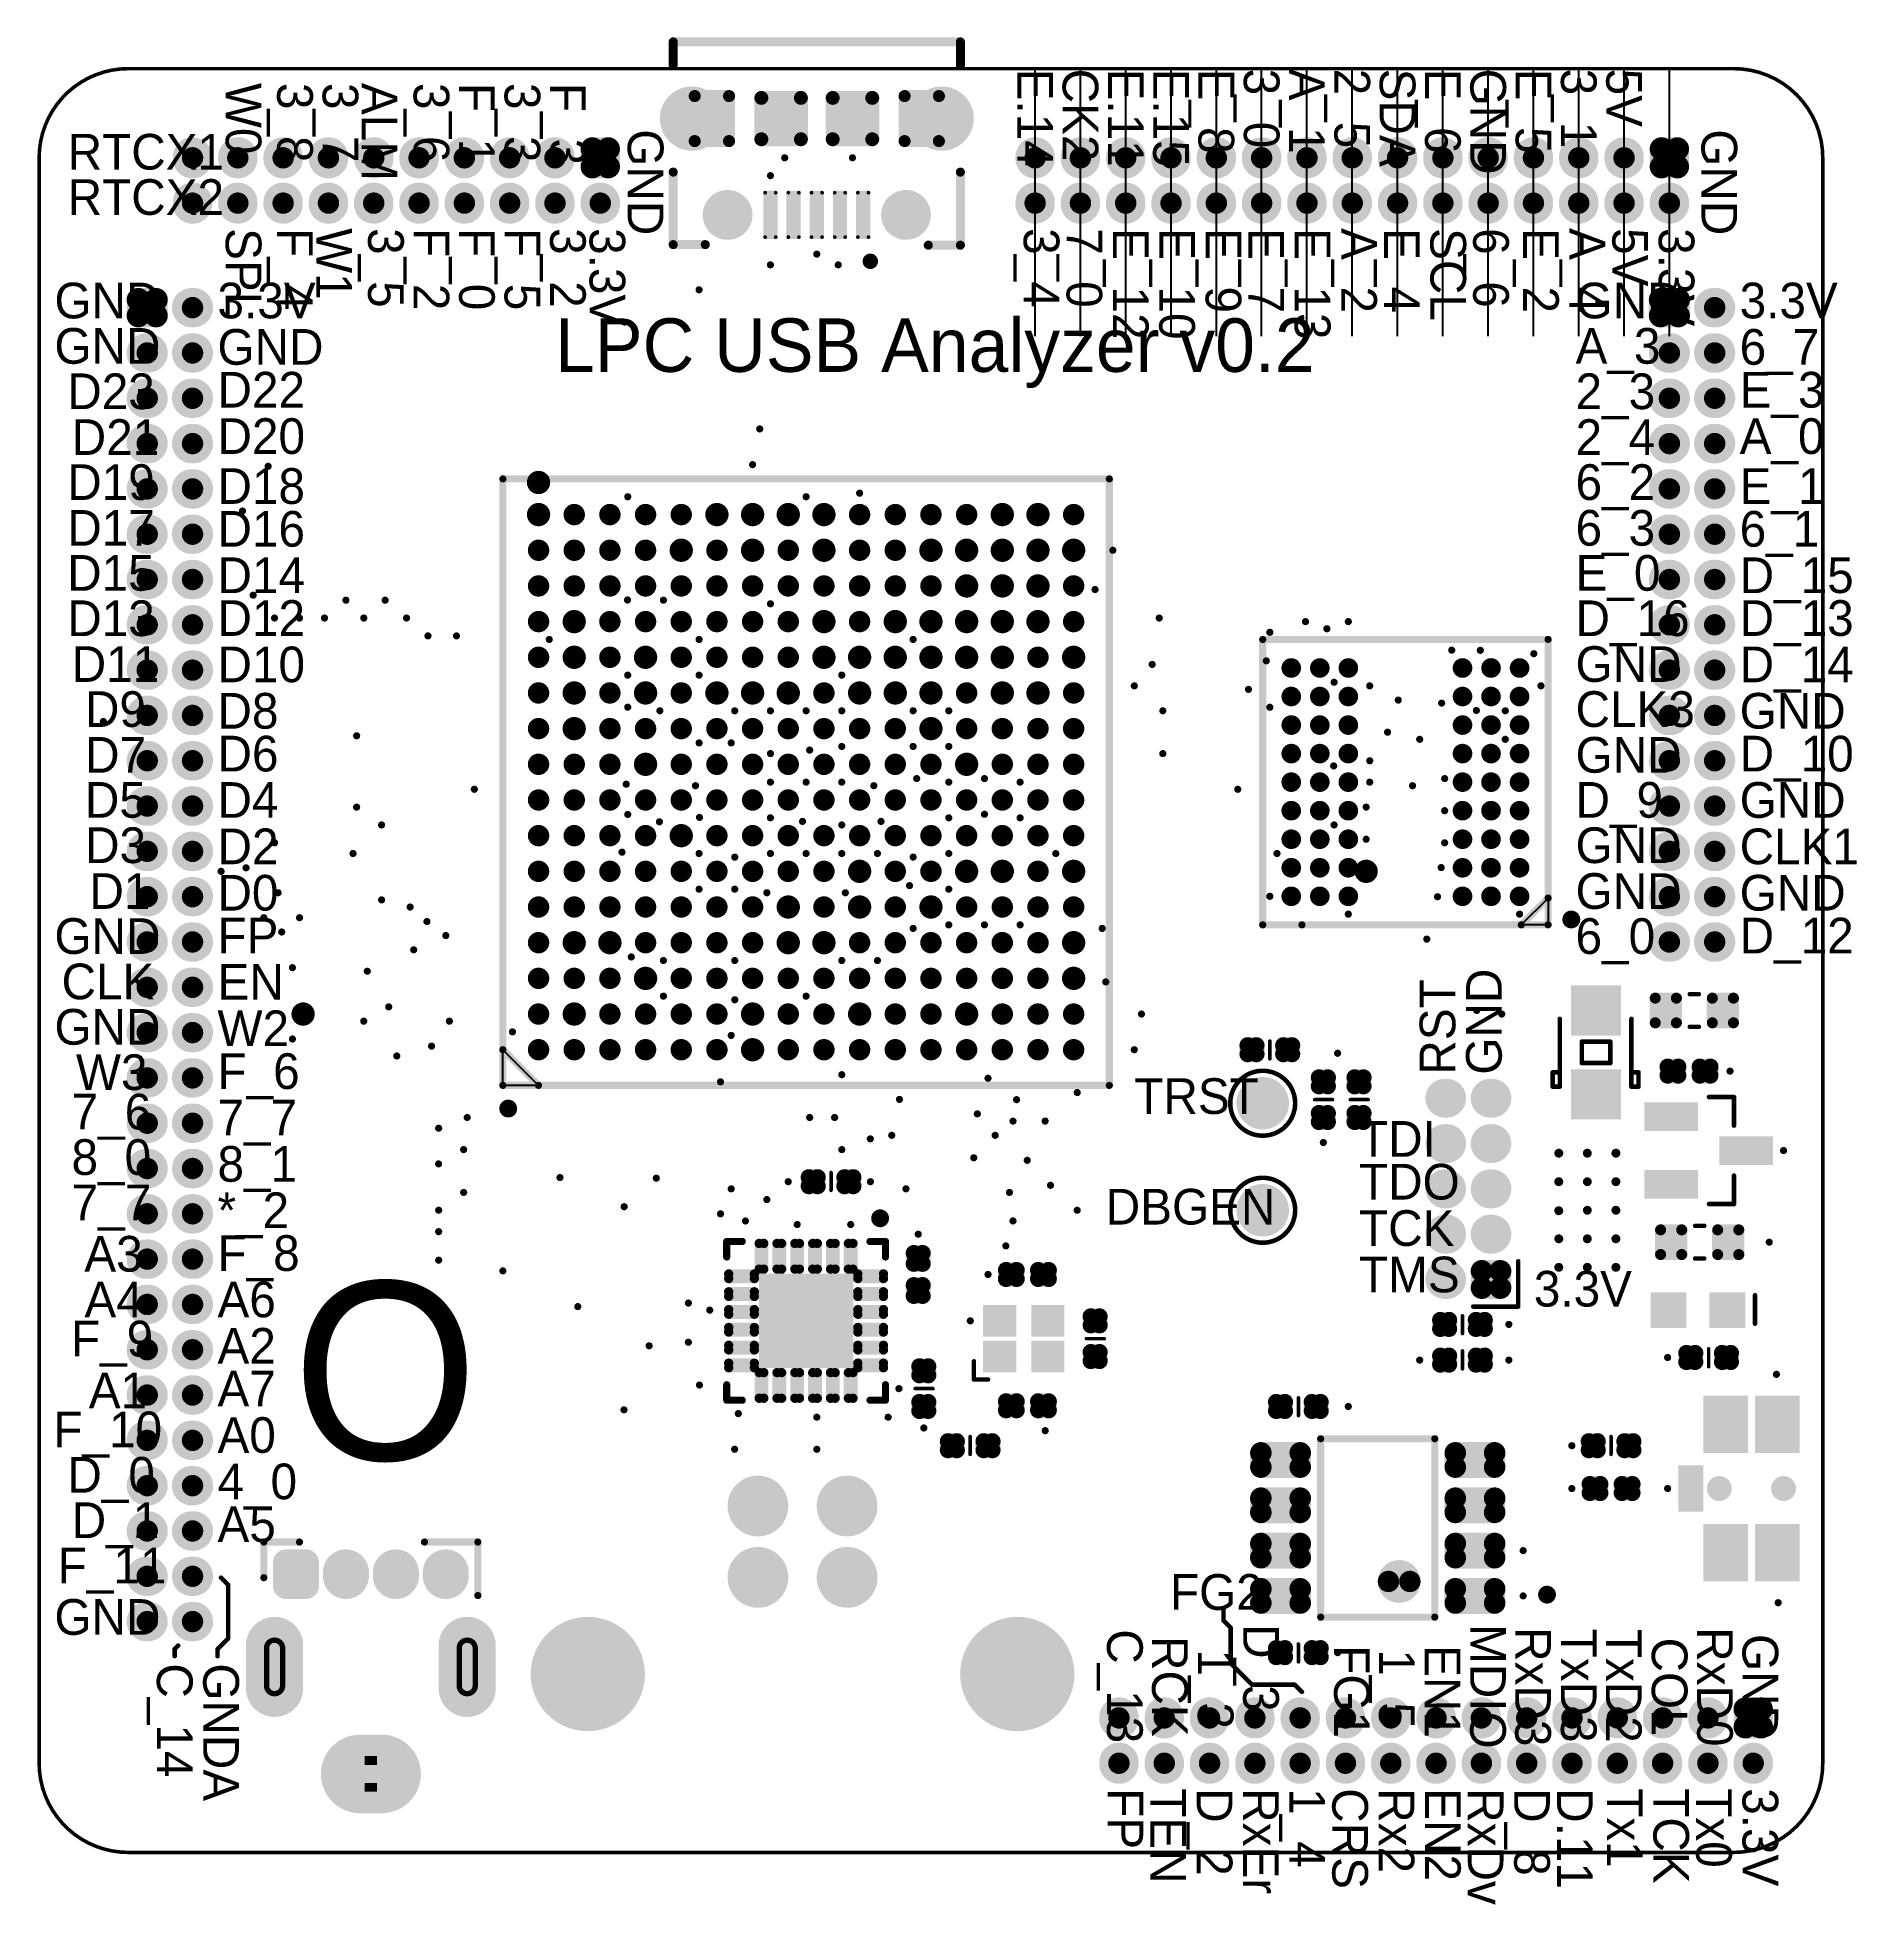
# Model space of a CAD drawing. Header units: millimetres. Extents: x 14.9 to 65.9, y 11 to 63.4.
import ezdxf
from ezdxf.enums import TextEntityAlignment as Align

# ---------------------------------------------------------------- set-up
doc = ezdxf.new("R2010")
doc.units = ezdxf.units.MM
for name, color, linetype in [('Grid', 7, 'Continuous'), ('Mechanical1', 6, 'Continuous'), ('PadHoleLayer', 156, 'Continuous'), ('TopOverlay', 2, 'Continuous'), ('TopSolder', 216, 'Continuous'), ('ViaHoleLayer', 16, 'Continuous')]:
    doc.layers.add(name, color=color, linetype=linetype)

msp = doc.modelspace()

# ---------------------------------------------------------------- texts
at = {"layer": 'Grid'}
for s, p in [('E.14', (42.92, 62.5)), ('CK2', (44.19, 62.5)), ('E.11', (45.46, 62.5)), ('E.15', (46.73, 62.5)), ('E_8', (48, 62.5)), ('3_0', (49.27, 62.5)), ('A_1', (50.54, 62.5)), ('2_5', (51.81, 62.5)), ('SDA', (53.08, 62.5)), ('E_6', (54.35, 62.5)), ('GND', (55.62, 62.5)), ('E_5', (56.89, 62.5)), ('3_1', (58.16, 62.5)), ('5V', (59.43, 62.5))]:
    msp.add_text(s, height=1, rotation=270, dxfattribs=at).set_placement(p, align=Align.MIDDLE_LEFT)
at = {"layer": 'TopOverlay'}
for s, rotation, p in [('W0', 270, (20.23, 62.1)), ('3_8', 270, (21.672, 62.1)), ('3_7', 270, (22.947, 62.1)), ('ALM', 270, (24.045, 62.1)), ('3_6', 270, (25.497, 62.1)), ('F_1', 270, (26.772, 62.1)), ('3_3', 270, (28.047, 62.1)), ('F_3', 270, (29.322, 62.1)), ('GND', 270, (31.5, 60.8)), ('GND', 270, (61.6, 60.8)), ('RTCX1', 360, (15.8, 59.67)), ('RTCX2', 360, (15.8, 58.4)), ('SPL', 270, (20.23, 58.03)), ('F_4', 270, (21.672, 58.03)), ('W1', 270, (22.769, 58.03)), ('3_5', 270, (24.222, 58.03)), ('F_2', 270, (25.497, 58.03)), ('F_0', 270, (26.772, 58.03)), ('F_5', 270, (28.047, 58.03)), ('3_2', 270, (29.322, 58.03)), ('3.3V', 270, (30.43, 58.03)), ('3_4', 270, (42.6, 58.03)), ('7_0', 270, (43.8, 58.03)), ('E_12', 270, (45.1, 58.03)), ('E_10', 270, (46.4, 58.03)), ('E_9', 270, (47.7, 58.03)), ('E_7', 270, (48.9, 58.03)), ('E_13', 270, (50.2, 58.03)), ('A_2', 270, (51.5, 58.03)), ('E_4', 270, (52.7, 58.03)), ('SCL', 270, (54, 58.03)), ('6_6', 270, (55.2, 58.03)), ('E_2', 270, (56.6, 58.03)), ('A_4', 270, (57.9, 58.03)), ('5V', 270, (59.1, 58.03)), ('3.3V', 270, (60.4, 58.03)), ('GND', 360, (15.43, 55.5)), ('3.3V', 360, (20, 55.5)), ('GND', 360, (58.07, 55.5)), ('3.3V', 360, (62.67, 55.5)), ('GND', 360, (15.43, 54.228)), ('GND', 360, (20, 54.2)), ('A_3', 360, (58.07, 54.228)), ('6_7', 360, (62.67, 54.2)), ('D23', 360, (15.79, 52.956)), ('D22', 360, (20, 53)), ('2_3', 360, (58.07, 52.956)), ('E_3', 360, (62.67, 53)), ('D21', 360, (15.914, 51.672)), ('D20', 360, (20, 51.7)), ('2_4', 360, (58.07, 51.672)), ('A_0', 360, (62.67, 51.7)), ('D19', 360, (15.789, 50.41)), ('D18', 360, (20, 50.3)), ('6_2', 360, (58.07, 50.41)), ('E_1', 360, (62.67, 50.3)), ('D17', 360, (15.79, 49.128)), ('D16', 360, (20, 49.1)), ('6_3', 360, (58.07, 49.128)), ('6_1', 360, (62.67, 49.1)), ('D15', 360, (15.786, 47.865)), ('D14', 360, (20, 47.8)), ('E_0', 360, (58.07, 47.865)), ('D_15', 360, (62.67, 47.8)), ('D13', 360, (15.79, 46.594)), ('D12', 360, (20, 46.6)), ('D_16', 360, (58.07, 46.594)), ('D_13', 360, (62.67, 46.6)), ('D11', 360, (15.914, 45.31)), ('D10', 360, (20, 45.3)), ('GND', 360, (58.07, 45.31)), ('D_14', 360, (62.67, 45.3)), ('D9', 360, (16.286, 44.048)), ('D8', 360, (20, 44)), ('CLK3', 360, (58.07, 44.048)), ('GND', 360, (62.67, 44)), ('D7', 360, (16.288, 42.765)), ('D6', 360, (20, 42.8)), ('GND', 360, (58.07, 42.765)), ('D_10', 360, (62.67, 42.8)), ('D5', 360, (16.283, 41.503)), ('D4', 360, (20, 41.5)), ('D_9', 360, (58.07, 41.503)), ('GND', 360, (62.67, 41.5)), ('D3', 360, (16.288, 40.232)), ('D2', 360, (20, 40.2)), ('GND', 360, (58.07, 40.232)), ('CLK1', 360, (62.67, 40.2)), ('D1', 360, (16.411, 38.948)), ('D0', 360, (20, 38.9)), ('GND', 360, (58.07, 38.948)), ('GND', 360, (62.67, 38.9)), ('GND', 360, (15.43, 37.686)), ('FP', 360, (20, 37.7)), ('6_0', 360, (58.07, 37.686)), ('D_12', 360, (62.67, 37.7)), ('CLK', 360, (15.628, 36.414)), ('EN', 360, (20, 36.4)), ('GND', 90, (56, 34.3)), ('RST', 90, (54.7, 34.3)), ('GND', 360, (15.43, 35.141)), ('W2', 360, (20, 35.1)), ('W3', 360, (16.032, 33.87)), ('F_6', 360, (20, 33.9)), ('TRST', 360, (45.7, 33.2)), ('7_6', 360, (15.912, 32.764)), ('7_7', 360, (20, 32.6)), ('TDI', 360, (52, 32)), ('8_0', 360, (15.908, 31.491)), ('8_1', 360, (20, 31.3)), ('TDO', 360, (52, 30.8)), ('7_7', 360, (15.912, 30.219)), ('*_2', 360, (20, 30)), ('DBGEN', 360, (44.9, 30.1)), ('TCK', 360, (52, 29.5)), ('A3', 360, (16.267, 28.78)), ('F_8', 360, (20, 28.8)), ('TMS', 360, (52, 28.2)), ('3.3V', 360, (56.9, 27.8)), ('A4', 360, (16.27, 27.496)), ('A6', 360, (20, 27.5)), ('F_9', 360, (15.894, 26.402)), ('A2', 360, (20, 26.2)), ('A1', 360, (16.391, 24.952)), ('A7', 360, (20, 25)), ('F_10', 360, (15.4, 23.857)), ('A0', 360, (20, 23.7)), ('D_0', 360, (15.792, 22.584)), ('4_0', 360, (20, 22.4)), ('D_1', 360, (15.914, 21.312)), ('A5', 360, (20, 21.2)), ('F_11', 360, (15.521, 20.04)), ('FG2', 360, (46.7, 19.3)), ('GND', 360, (15.43, 18.6)), ('C_13', 270, (44.936, 18.756)), ('RCK', 270, (46.198, 18.566)), ('D_3', 270, (48.753, 18.9)), ('MDIO', 270, (55.116, 18.9)), ('RxD3', 270, (56.378, 18.815)), ('TxD3', 270, (57.66, 18.772)), ('TxD2', 270, (58.922, 18.768)), ('COL', 270, (60.206, 18.522)), ('RxD0', 270, (61.478, 18.813)), ('GND', 270, (62.75, 18.623)), ('1_3', 270, (47.482, 18.191)), ('FG1', 270, (51.3, 18.308)), ('1_5', 270, (52.56, 18.195)), ('EN1', 270, (53.844, 18.311)), ('C_14', 270, (18.3, 17.8)), ('GNDA', 270, (19.6, 17.8)), ('FP', 270, (44.95, 14.3)), ('TEN', 270, (46.15, 14.3)), ('D_2', 270, (47.45, 14.3)), ('RxEr', 270, (48.75, 14.3)), ('1_4', 270, (50.05, 14.3)), ('CRS', 270, (51.25, 14.3)), ('Rx2', 270, (52.55, 14.3)), ('EN2', 270, (53.85, 14.3)), ('RxDv', 270, (55.05, 14.3)), ('D_8', 270, (56.35, 14.3)), ('D.11', 270, (57.55, 14.3)), ('Tx1', 270, (58.95, 14.3)), ('TCK', 270, (60.25, 14.3)), ('Tx0', 270, (61.45, 14.3)), ('3.3V', 270, (62.75, 14.3))]:
    msp.add_text(s, height=1, rotation=rotation, dxfattribs=at).set_placement(p)
msp.add_text('LPC USB Analyzer v0.2', height=1.5, dxfattribs=at).set_placement((29.462, 54))
at = {"layer": 'TopOverlay', "text_generation_flag": 2}
msp.add_text('O', height=5, rotation=360, dxfattribs=at).set_placement((27.3, 23.5))

# ---------------------------------------------------------------- blocks, each defined once
blk = doc.blocks.new('USB_A_F_SIDE_REVERSE_TH_7')
at = {"layer": 'PadHoleLayer'}
for points, const_width in [([(-2.3, 5.6, 1), (-1.9, 5.6, 1)], 0.4), ([(-0.9, 5.6, 1), (-0.5, 5.6, 1)], 0.4), ([(0.5, 5.6, 1), (0.9, 5.6, 1)], 0.4), ([(1.9, 5.6, 1), (2.3, 5.6, 1)], 0.4), ([(-2.925, 2.475), (-2.925, 3.525, -1), (-2.475, 3.525), (-2.475, 2.475, -1)], 0.15), ([(2.475, 2.475), (2.475, 3.525, -1), (2.925, 3.525), (2.925, 2.475, -1)], 0.15), ([(-0.175, 0.375), (0.175, 0.375, -1), (0.175, -0.375), (-0.175, -0.375, -1)], 0.25)]:
    blk.add_lwpolyline(points, format="xyb", close=True, dxfattribs=dict(at, const_width=const_width))
at = {"layer": 'TopOverlay', "const_width": 0.2}
for points in [[(-3, 5.5), (-3, 6.5)], [(-3, 6.5), (-2, 6.5)], [(1.5, 6.5), (3, 6.5)], [(3, 5), (3, 6.5)]]:
    blk.add_lwpolyline(points, dxfattribs=at)
at = {"layer": 'TopOverlay', "const_width": 0.1}
for points in [[(-3.05, 6.5, 1), (-2.95, 6.5, 1)], [(-3.05, 6.5, 1), (-2.95, 6.5, 1)], [(-2.05, 6.5, 1), (-1.95, 6.5, 1)], [(1.45, 6.5, 1), (1.55, 6.5, 1)], [(2.95, 6.5, 1), (3.05, 6.5, 1)], [(2.95, 6.5, 1), (3.05, 6.5, 1)], [(-3.05, 5.5, 1), (-2.95, 5.5, 1)], [(2.95, 5, 1), (3.05, 5, 1)]]:
    blk.add_lwpolyline(points, format="xyb", close=True, dxfattribs=at)
at = {"layer": 'TopSolder'}
for points, const_width in [([(-2.56, 5.925, 1), (-2.19, 5.925, 1)], 0.37), ([(-2.01, 5.925, 1), (-1.64, 5.925, 1)], 0.37), ([(-1.023, 5.65, 1), (-0.377, 5.65, 1)], 0.645), ([(0.377, 5.65, 1), (1.023, 5.65, 1)], 0.645), ([(1.777, 5.65, 1), (2.423, 5.65, 1)], 0.645), ([(-1.023, 5.55, 1), (-0.377, 5.55, 1)], 0.645), ([(0.377, 5.55, 1), (1.023, 5.55, 1)], 0.645), ([(1.777, 5.55, 1), (2.423, 5.55, 1)], 0.645), ([(-2.56, 5.275, 1), (-2.19, 5.275, 1)], 0.37), ([(-2.01, 5.275, 1), (-1.64, 5.275, 1)], 0.37), ([(-3.101, 3.6, 1), (-2.299, 3.6, 1)], 0.802), ([(2.299, 3.6, 1), (3.101, 3.6, 1)], 0.802), ([(-3.101, 2.4, 1), (-2.299, 2.4, 1)], 0.802), ([(2.299, 2.4, 1), (3.101, 2.4, 1)], 0.802), ([(-0.851, 0, 1), (0.251, 0, 1)], 1.102), ([(-0.251, 0, 1), (0.851, 0, 1)], 1.102)]:
    blk.add_lwpolyline(points, format="xyb", close=True, dxfattribs=dict(at, const_width=const_width))
for points, const_width in [([(-0.7, 5.65), (-0.7, 5.55)], 1.29), ([(0.7, 5.65), (0.7, 5.55)], 1.29), ([(2.1, 5.65), (2.1, 5.55)], 1.29), ([(-2.7, 3.6), (-2.7, 2.4)], 1.603), ([(2.7, 3.6), (2.7, 2.4)], 1.603), ([(0.3, 0), (-0.3, 0)], 2.203)]:
    blk.add_lwpolyline(points, dxfattribs=dict(at, const_width=const_width))
for points in [[(-2.375, 4.905), (-1.825, 4.905), (-2.375, 6.295), (-1.825, 6.295)], [(-2.745, 5.275), (-1.455, 5.275), (-2.745, 5.925), (-1.455, 5.925)]]:
    blk.add_solid(points, dxfattribs=at)
blk = doc.blocks.new('USB_B_F_RA_TH_8')
at = {"layer": 'PadHoleLayer'}
for points, const_width in [([(-1.48, 4.71, 1), (-1.02, 4.71, 1)], 0.46), ([(1.02, 4.71, 1), (1.48, 4.71, 1)], 0.46), ([(-1.48, 2.71, 1), (-1.02, 2.71, 1)], 0.46), ([(1.02, 2.71, 1), (1.48, 2.71, 1)], 0.46), ([(-6.595, 0, 1), (-5.445, 0, 1)], 1.15), ([(5.445, 0, 1), (6.595, 0, 1)], 1.15)]:
    blk.add_lwpolyline(points, format="xyb", close=True, dxfattribs=dict(at, const_width=const_width))
at = {"layer": 'TopSolder'}
for points, const_width in [([(-1.676, 4.71, 1), (-0.824, 4.71, 1)], 0.852), ([(0.824, 4.71, 1), (1.676, 4.71, 1)], 0.852), ([(-1.676, 2.71, 1), (-0.824, 2.71, 1)], 0.852), ([(0.824, 2.71, 1), (1.676, 2.71, 1)], 0.852), ([(-6.821, 0, 1), (-5.219, 0, 1)], 1.602), ([(5.219, 0, 1), (6.821, 0, 1)], 1.602)]:
    blk.add_lwpolyline(points, format="xyb", close=True, dxfattribs=dict(at, const_width=const_width))
blk = doc.blocks.new('R_0402_N_9')
at = {"layer": 'TopOverlay', "const_width": 0.102}
blk.add_lwpolyline([(0.001, 0.243), (0.001, -0.257)], dxfattribs=at)
at = {"layer": 'TopOverlay', "const_width": 0.0508}
for points in [[(-0.024, 0.243, 1), (0.026, 0.243, 1)], [(-0.024, -0.257, 1), (0.026, -0.257, 1)]]:
    blk.add_lwpolyline(points, format="xyb", close=True, dxfattribs=at)
at = {"layer": 'TopSolder', "const_width": 0.227}
for points in [[(-0.738, 0.125, 1), (-0.512, 0.125, 1)], [(-0.738, -0.125, 1), (-0.512, -0.125, 1)], [(-0.488, 0.125, 1), (-0.262, 0.125, 1)], [(-0.488, -0.125, 1), (-0.262, -0.125, 1)], [(0.262, 0.125, 1), (0.488, 0.125, 1)], [(0.262, -0.125, 1), (0.488, -0.125, 1)], [(0.512, 0.125, 1), (0.738, 0.125, 1)], [(0.512, -0.125, 1), (0.738, -0.125, 1)]]:
    blk.add_lwpolyline(points, format="xyb", close=True, dxfattribs=at)
at = {"layer": 'TopSolder'}
for points in [[(-0.148, -0.125), (-0.148, 0.125), (-0.852, -0.125), (-0.852, 0.125)], [(-0.375, -0.352), (-0.375, 0.352), (-0.625, -0.352), (-0.625, 0.352)], [(0.852, -0.125), (0.852, 0.125), (0.148, -0.125), (0.148, 0.125)], [(0.625, -0.352), (0.625, 0.352), (0.375, -0.352), (0.375, 0.352)]]:
    blk.add_solid(points, dxfattribs=at)
blk = doc.blocks.new('C_0402_N_10')
at = {"layer": 'TopSolder', "const_width": 0.227}
for points in [[(-0.713, 0.125, 1), (-0.487, 0.125, 1)], [(-0.713, -0.125, 1), (-0.487, -0.125, 1)], [(-0.413, 0.125, 1), (-0.187, 0.125, 1)], [(-0.413, -0.125, 1), (-0.187, -0.125, 1)], [(0.187, 0.125, 1), (0.413, 0.125, 1)], [(0.187, -0.125, 1), (0.413, -0.125, 1)], [(0.487, 0.125, 1), (0.713, 0.125, 1)], [(0.487, -0.125, 1), (0.713, -0.125, 1)]]:
    blk.add_lwpolyline(points, format="xyb", close=True, dxfattribs=at)
at = {"layer": 'TopSolder'}
for points in [[(-0.073, -0.125), (-0.073, 0.125), (-0.827, -0.125), (-0.827, 0.125)], [(-0.3, -0.352), (-0.3, 0.352), (-0.6, -0.352), (-0.6, 0.352)], [(0.827, -0.125), (0.827, 0.125), (0.073, -0.125), (0.073, 0.125)], [(0.6, -0.352), (0.6, 0.352), (0.3, -0.352), (0.3, 0.352)]]:
    blk.add_solid(points, dxfattribs=at)
blk = doc.blocks.new('_____8_11')
at = {"layer": 'TopOverlay'}
for points, const_width in [([(-4.62, 1.869, 1), (-4.87, 1.869, 1)], 0.25), ([(-1.65, 2.5, 1), (-1.55, 2.5, 1)], 0.1), ([(-1.65, 2.5, 1), (-1.55, 2.5, 1)], 0.1), ([(-0.3, 1.5, 1), (-0.9, 1.5, 1)], 0.6), ([(1.55, 2.5, 1), (1.65, 2.5, 1)], 0.1), ([(1.55, 2.5, 1), (1.65, 2.5, 1)], 0.1), ([(-4.932, 1.869, 1), (-4.807, 1.869, 1)], 0.125), ([(-4.682, 1.869, 1), (-4.557, 1.869, 1)], 0.125), ([(-1.05, 1.5, 1), (-0.75, 1.5, 1)], 0.3), ([(-0.45, 1.5, 1), (-0.15, 1.5, 1)], 0.3), ([(-1.65, -2.5, 1), (-1.55, -2.5, 1)], 0.1), ([(-1.65, -2.5, 1), (-1.55, -2.5, 1)], 0.1), ([(1.55, -2.5, 1), (1.65, -2.5, 1)], 0.1), ([(1.55, -2.5, 1), (1.65, -2.5, 1)], 0.1)]:
    blk.add_lwpolyline(points, format="xyb", close=True, dxfattribs=dict(at, const_width=const_width))
at = {"layer": 'TopOverlay', "const_width": 0.2}
for points in [[(1.6, 2.5), (-1.6, 2.5)], [(-1.6, 2.5), (-1.6, -2.5)], [(1.6, 2.5), (1.6, -2.5)], [(1.6, -2.5), (-1.6, -2.5)]]:
    blk.add_lwpolyline(points, dxfattribs=at)
at = {"layer": 'TopSolder', "const_width": 0.302}
for points in [[(-3.428, 2.105, 1), (-3.126, 2.105, 1)], [(-2.324, 2.105, 1), (-2.022, 2.105, 1)], [(2.022, 2.105, 1), (2.324, 2.105, 1)], [(3.126, 2.105, 1), (3.428, 2.105, 1)], [(-3.428, 1.705, 1), (-3.126, 1.705, 1)], [(-2.324, 1.705, 1), (-2.022, 1.705, 1)], [(2.022, 1.705, 1), (2.324, 1.705, 1)], [(3.126, 1.705, 1), (3.428, 1.705, 1)], [(-3.428, 0.835, 1), (-3.126, 0.835, 1)], [(-2.324, 0.835, 1), (-2.022, 0.835, 1)], [(2.022, 0.835, 1), (2.324, 0.835, 1)], [(3.126, 0.835, 1), (3.428, 0.835, 1)], [(-3.428, 0.435, 1), (-3.126, 0.435, 1)], [(-2.324, 0.435, 1), (-2.022, 0.435, 1)], [(2.022, 0.435, 1), (2.324, 0.435, 1)], [(3.126, 0.435, 1), (3.428, 0.435, 1)], [(-3.428, -0.435, 1), (-3.126, -0.435, 1)], [(-2.324, -0.435, 1), (-2.022, -0.435, 1)], [(2.022, -0.435, 1), (2.324, -0.435, 1)], [(3.126, -0.435, 1), (3.428, -0.435, 1)], [(-3.428, -0.835, 1), (-3.126, -0.835, 1)], [(-2.324, -0.835, 1), (-2.022, -0.835, 1)], [(2.022, -0.835, 1), (2.324, -0.835, 1)], [(3.126, -0.835, 1), (3.428, -0.835, 1)], [(-3.428, -1.705, 1), (-3.126, -1.705, 1)], [(-2.324, -1.705, 1), (-2.022, -1.705, 1)], [(2.022, -1.705, 1), (2.324, -1.705, 1)], [(3.126, -1.705, 1), (3.428, -1.705, 1)], [(-3.428, -2.105, 1), (-3.126, -2.105, 1)], [(-2.324, -2.105, 1), (-2.022, -2.105, 1)], [(2.022, -2.105, 1), (2.324, -2.105, 1)], [(3.126, -2.105, 1), (3.428, -2.105, 1)]]:
    blk.add_lwpolyline(points, format="xyb", close=True, dxfattribs=at)
at = {"layer": 'TopSolder'}
for points in [[(-1.871, 1.705), (-1.871, 2.105), (-3.579, 1.705), (-3.579, 2.105)], [(-2.173, 1.402), (-2.173, 2.408), (-3.277, 1.402), (-3.277, 2.408)], [(3.579, 1.705), (3.579, 2.105), (1.871, 1.705), (1.871, 2.105)], [(3.277, 1.402), (3.277, 2.408), (2.173, 1.402), (2.173, 2.408)], [(-2.173, 0.132), (-2.173, 1.138), (-3.277, 0.132), (-3.277, 1.138)], [(3.277, 0.132), (3.277, 1.138), (2.173, 0.132), (2.173, 1.138)], [(-1.871, 0.435), (-1.871, 0.835), (-3.579, 0.435), (-3.579, 0.835)], [(3.579, 0.435), (3.579, 0.835), (1.871, 0.435), (1.871, 0.835)], [(-1.871, -0.835), (-1.871, -0.435), (-3.579, -0.835), (-3.579, -0.435)], [(-2.173, -1.138), (-2.173, -0.132), (-3.277, -1.138), (-3.277, -0.132)], [(3.579, -0.835), (3.579, -0.435), (1.871, -0.835), (1.871, -0.435)], [(3.277, -1.138), (3.277, -0.132), (2.173, -1.138), (2.173, -0.132)], [(-2.173, -2.408), (-2.173, -1.402), (-3.277, -2.408), (-3.277, -1.402)], [(3.277, -2.408), (3.277, -1.402), (2.173, -2.408), (2.173, -1.402)], [(-1.871, -2.105), (-1.871, -1.705), (-3.579, -2.105), (-3.579, -1.705)], [(3.579, -2.105), (3.579, -1.705), (1.871, -2.105), (1.871, -1.705)]]:
    blk.add_solid(points, dxfattribs=at)
blk = doc.blocks.new('R_0402_N_12')
at = {"layer": 'TopOverlay', "const_width": 0.102}
blk.add_lwpolyline([(0.001, -0.257), (0.001, 0.243)], dxfattribs=at)
at = {"layer": 'TopOverlay', "const_width": 0.0508}
for points in [[(-0.024, 0.243, 1), (0.026, 0.243, 1)], [(-0.024, -0.257, 1), (0.026, -0.257, 1)]]:
    blk.add_lwpolyline(points, format="xyb", close=True, dxfattribs=at)
at = {"layer": 'TopSolder', "const_width": 0.227}
for points in [[(-0.738, 0.125, 1), (-0.512, 0.125, 1)], [(-0.738, -0.125, 1), (-0.512, -0.125, 1)], [(-0.488, 0.125, 1), (-0.262, 0.125, 1)], [(-0.488, -0.125, 1), (-0.262, -0.125, 1)], [(0.262, 0.125, 1), (0.488, 0.125, 1)], [(0.262, -0.125, 1), (0.488, -0.125, 1)], [(0.512, 0.125, 1), (0.738, 0.125, 1)], [(0.512, -0.125, 1), (0.738, -0.125, 1)]]:
    blk.add_lwpolyline(points, format="xyb", close=True, dxfattribs=at)
at = {"layer": 'TopSolder'}
for points in [[(-0.148, -0.125), (-0.148, 0.125), (-0.852, -0.125), (-0.852, 0.125)], [(-0.375, -0.352), (-0.375, 0.352), (-0.625, -0.352), (-0.625, 0.352)], [(0.852, -0.125), (0.852, 0.125), (0.148, -0.125), (0.148, 0.125)], [(0.625, -0.352), (0.625, 0.352), (0.375, -0.352), (0.375, 0.352)]]:
    blk.add_solid(points, dxfattribs=at)
blk = doc.blocks.new('R_0402_N_13')
at = {"layer": 'TopOverlay', "const_width": 0.102}
blk.add_lwpolyline([(0.001, -0.257), (0.001, 0.243)], dxfattribs=at)
at = {"layer": 'TopOverlay', "const_width": 0.0508}
for points in [[(-0.024, 0.243, 1), (0.026, 0.243, 1)], [(-0.024, -0.257, 1), (0.026, -0.257, 1)]]:
    blk.add_lwpolyline(points, format="xyb", close=True, dxfattribs=at)
at = {"layer": 'TopSolder', "const_width": 0.227}
for points in [[(-0.738, 0.125, 1), (-0.512, 0.125, 1)], [(-0.738, -0.125, 1), (-0.512, -0.125, 1)], [(-0.488, 0.125, 1), (-0.262, 0.125, 1)], [(-0.488, -0.125, 1), (-0.262, -0.125, 1)], [(0.262, 0.125, 1), (0.488, 0.125, 1)], [(0.262, -0.125, 1), (0.488, -0.125, 1)], [(0.512, 0.125, 1), (0.738, 0.125, 1)], [(0.512, -0.125, 1), (0.738, -0.125, 1)]]:
    blk.add_lwpolyline(points, format="xyb", close=True, dxfattribs=at)
at = {"layer": 'TopSolder'}
for points in [[(-0.148, -0.125), (-0.148, 0.125), (-0.852, -0.125), (-0.852, 0.125)], [(-0.375, -0.352), (-0.375, 0.352), (-0.625, -0.352), (-0.625, 0.352)], [(0.852, -0.125), (0.852, 0.125), (0.148, -0.125), (0.148, 0.125)], [(0.625, -0.352), (0.625, 0.352), (0.375, -0.352), (0.375, 0.352)]]:
    blk.add_solid(points, dxfattribs=at)
blk = doc.blocks.new('R_0402_N_14')
at = {"layer": 'TopOverlay', "const_width": 0.102}
blk.add_lwpolyline([(0.001, 0.243), (0.001, -0.257)], dxfattribs=at)
at = {"layer": 'TopOverlay', "const_width": 0.0508}
for points in [[(-0.024, 0.243, 1), (0.026, 0.243, 1)], [(-0.024, -0.257, 1), (0.026, -0.257, 1)]]:
    blk.add_lwpolyline(points, format="xyb", close=True, dxfattribs=at)
at = {"layer": 'TopSolder', "const_width": 0.227}
for points in [[(-0.738, 0.125, 1), (-0.512, 0.125, 1)], [(-0.738, -0.125, 1), (-0.512, -0.125, 1)], [(-0.488, 0.125, 1), (-0.262, 0.125, 1)], [(-0.488, -0.125, 1), (-0.262, -0.125, 1)], [(0.262, 0.125, 1), (0.488, 0.125, 1)], [(0.262, -0.125, 1), (0.488, -0.125, 1)], [(0.512, 0.125, 1), (0.738, 0.125, 1)], [(0.512, -0.125, 1), (0.738, -0.125, 1)]]:
    blk.add_lwpolyline(points, format="xyb", close=True, dxfattribs=at)
at = {"layer": 'TopSolder'}
for points in [[(-0.148, -0.125), (-0.148, 0.125), (-0.852, -0.125), (-0.852, 0.125)], [(-0.375, -0.352), (-0.375, 0.352), (-0.625, -0.352), (-0.625, 0.352)], [(0.852, -0.125), (0.852, 0.125), (0.148, -0.125), (0.148, 0.125)], [(0.625, -0.352), (0.625, 0.352), (0.375, -0.352), (0.375, 0.352)]]:
    blk.add_solid(points, dxfattribs=at)
blk = doc.blocks.new('R_0402_N_17')
at = {"layer": 'TopOverlay', "const_width": 0.102}
blk.add_lwpolyline([(0.001, -0.257), (0.001, 0.243)], dxfattribs=at)
at = {"layer": 'TopOverlay', "const_width": 0.0508}
for points in [[(-0.024, 0.243, 1), (0.026, 0.243, 1)], [(-0.024, -0.257, 1), (0.026, -0.257, 1)]]:
    blk.add_lwpolyline(points, format="xyb", close=True, dxfattribs=at)
at = {"layer": 'TopSolder', "const_width": 0.227}
for points in [[(-0.738, 0.125, 1), (-0.512, 0.125, 1)], [(-0.738, -0.125, 1), (-0.512, -0.125, 1)], [(-0.488, 0.125, 1), (-0.262, 0.125, 1)], [(-0.488, -0.125, 1), (-0.262, -0.125, 1)], [(0.262, 0.125, 1), (0.488, 0.125, 1)], [(0.262, -0.125, 1), (0.488, -0.125, 1)], [(0.512, 0.125, 1), (0.738, 0.125, 1)], [(0.512, -0.125, 1), (0.738, -0.125, 1)]]:
    blk.add_lwpolyline(points, format="xyb", close=True, dxfattribs=at)
at = {"layer": 'TopSolder'}
for points in [[(-0.148, -0.125), (-0.148, 0.125), (-0.852, -0.125), (-0.852, 0.125)], [(-0.375, -0.352), (-0.375, 0.352), (-0.625, -0.352), (-0.625, 0.352)], [(0.852, -0.125), (0.852, 0.125), (0.148, -0.125), (0.148, 0.125)], [(0.625, -0.352), (0.625, 0.352), (0.375, -0.352), (0.375, 0.352)]]:
    blk.add_solid(points, dxfattribs=at)
blk = doc.blocks.new('D_0603_18')
at = {"layer": 'TopOverlay', "const_width": 0.127}
blk.add_lwpolyline([(1.6, -0.381), (1.6, 0.419)], dxfattribs=at)
at = {"layer": 'TopOverlay', "const_width": 0.0635}
for points in [[(1.568, 0.419, 1), (1.632, 0.419, 1)], [(1.568, -0.381, 1), (1.632, -0.381, 1)]]:
    blk.add_lwpolyline(points, format="xyb", close=True, dxfattribs=at)
at = {"layer": 'TopSolder'}
for points in [[(-0.323, -0.502), (-0.323, 0.502), (-1.327, -0.502), (-1.327, 0.502)], [(1.327, -0.502), (1.327, 0.502), (0.323, -0.502), (0.323, 0.502)]]:
    blk.add_solid(points, dxfattribs=at)
blk = doc.blocks.new('SW_PTS840_19')
at = {"layer": 'PadHoleLayer', "const_width": 0.35}
for points in [[(-0.175, 0.9, 1), (0.175, 0.9, 1)], [(-0.175, -0.9, 1), (0.175, -0.9, 1)]]:
    blk.add_lwpolyline(points, format="xyb", close=True, dxfattribs=at)
at = {"layer": 'TopSolder'}
for points in [[(-0.652, 1.348), (0.652, 1.348), (-0.652, 2.052), (0.652, 2.052)], [(-2.602, 0.098), (-0.998, 0.098), (-2.602, 1.352), (-0.998, 1.352)], [(0.998, 0.098), (2.602, 0.098), (0.998, 1.352), (2.602, 1.352)], [(-2.602, -1.352), (-0.998, -1.352), (-2.602, -0.098), (-0.998, -0.098)], [(0.998, -1.352), (2.602, -1.352), (0.998, -0.098), (2.602, -0.098)]]:
    blk.add_solid(points, dxfattribs=at)
blk = doc.blocks.new('VFBGA54_8_8_22')
at = {"layer": 'TopOverlay'}
for p, q in [((-4, 4), (-3.249, 4)), ((-3.249, 4), (-4, 3.249)), ((-4, 3.249), (-4, 4))]:
    blk.add_line(p, q, dxfattribs=at)
for points, const_width in [([(-4.525, 3.85, 1), (-4.775, 3.85, 1)], 0.25), ([(-4.838, 3.85, 1), (-4.713, 3.85, 1)], 0.125), ([(-4.587, 3.85, 1), (-4.463, 3.85, 1)], 0.125), ([(-4.05, 4, 1), (-3.95, 4, 1)], 0.1), ([(-4.05, 4, 1), (-3.95, 4, 1)], 0.1), ([(-3.299, 4, 1), (-3.199, 4, 1)], 0.1), ([(3.95, 4, 1), (4.05, 4, 1)], 0.1), ([(3.95, 4, 1), (4.05, 4, 1)], 0.1), ([(-4.05, 3.249, 1), (-3.95, 3.249, 1)], 0.1), ([(-4.05, -4, 1), (-3.95, -4, 1)], 0.1), ([(-4.05, -4, 1), (-3.95, -4, 1)], 0.1), ([(3.95, -4, 1), (4.05, -4, 1)], 0.1), ([(3.95, -4, 1), (4.05, -4, 1)], 0.1)]:
    blk.add_lwpolyline(points, format="xyb", close=True, dxfattribs=dict(at, const_width=const_width))
at = {"layer": 'TopOverlay', "const_width": 0.2}
for points in [[(4, 4), (-4, 4)], [(-3.249, 4), (-4, 3.249)], [(-4, 4), (-4, -4)], [(4, 4), (4, -4)], [(4, -4), (-4, -4)]]:
    blk.add_lwpolyline(points, dxfattribs=at)
at = {"layer": 'TopSolder', "const_width": 0.275}
for points in [[(-3.338, 3.2, 1), (-3.063, 3.2, 1)], [(-2.538, 3.2, 1), (-2.262, 3.2, 1)], [(-1.738, 3.2, 1), (-1.463, 3.2, 1)], [(1.462, 3.2, 1), (1.737, 3.2, 1)], [(2.262, 3.2, 1), (2.537, 3.2, 1)], [(3.062, 3.2, 1), (3.337, 3.2, 1)], [(-3.338, 2.4, 1), (-3.063, 2.4, 1)], [(-2.538, 2.4, 1), (-2.262, 2.4, 1)], [(-1.738, 2.4, 1), (-1.463, 2.4, 1)], [(1.462, 2.4, 1), (1.737, 2.4, 1)], [(2.262, 2.4, 1), (2.537, 2.4, 1)], [(3.062, 2.4, 1), (3.337, 2.4, 1)], [(-3.338, 1.6, 1), (-3.063, 1.6, 1)], [(-2.538, 1.6, 1), (-2.262, 1.6, 1)], [(-1.738, 1.6, 1), (-1.463, 1.6, 1)], [(1.462, 1.6, 1), (1.737, 1.6, 1)], [(2.262, 1.6, 1), (2.537, 1.6, 1)], [(3.062, 1.6, 1), (3.337, 1.6, 1)], [(-3.338, 0.8, 1), (-3.063, 0.8, 1)], [(-2.538, 0.8, 1), (-2.262, 0.8, 1)], [(-1.738, 0.8, 1), (-1.463, 0.8, 1)], [(1.462, 0.8, 1), (1.737, 0.8, 1)], [(2.262, 0.8, 1), (2.537, 0.8, 1)], [(3.062, 0.8, 1), (3.337, 0.8, 1)], [(-3.338, 0, 1), (-3.063, 0, 1)], [(-2.538, 0, 1), (-2.262, 0, 1)], [(-1.738, 0, 1), (-1.463, 0, 1)], [(1.462, 0, 1), (1.737, 0, 1)], [(2.262, 0, 1), (2.537, 0, 1)], [(3.062, 0, 1), (3.337, 0, 1)], [(-3.338, -0.8, 1), (-3.063, -0.8, 1)], [(-2.538, -0.8, 1), (-2.262, -0.8, 1)], [(-1.738, -0.8, 1), (-1.463, -0.8, 1)], [(1.462, -0.8, 1), (1.737, -0.8, 1)], [(2.262, -0.8, 1), (2.537, -0.8, 1)], [(3.062, -0.8, 1), (3.337, -0.8, 1)], [(-3.338, -1.6, 1), (-3.063, -1.6, 1)], [(-2.538, -1.6, 1), (-2.262, -1.6, 1)], [(-1.738, -1.6, 1), (-1.463, -1.6, 1)], [(1.462, -1.6, 1), (1.737, -1.6, 1)], [(2.262, -1.6, 1), (2.537, -1.6, 1)], [(3.062, -1.6, 1), (3.337, -1.6, 1)], [(-3.338, -2.4, 1), (-3.063, -2.4, 1)], [(-2.538, -2.4, 1), (-2.262, -2.4, 1)], [(-1.738, -2.4, 1), (-1.463, -2.4, 1)], [(1.462, -2.4, 1), (1.737, -2.4, 1)], [(2.262, -2.4, 1), (2.537, -2.4, 1)], [(3.062, -2.4, 1), (3.337, -2.4, 1)], [(-3.338, -3.2, 1), (-3.063, -3.2, 1)], [(-2.538, -3.2, 1), (-2.262, -3.2, 1)], [(-1.738, -3.2, 1), (-1.463, -3.2, 1)], [(1.462, -3.2, 1), (1.737, -3.2, 1)], [(2.262, -3.2, 1), (2.537, -3.2, 1)], [(3.062, -3.2, 1), (3.337, -3.2, 1)]]:
    blk.add_lwpolyline(points, format="xyb", close=True, dxfattribs=at)
blk = doc.blocks.new('R_0402_N_23')
at = {"layer": 'TopOverlay', "const_width": 0.102}
blk.add_lwpolyline([(0.001, 0.243), (0.001, -0.257)], dxfattribs=at)
at = {"layer": 'TopOverlay', "const_width": 0.0508}
for points in [[(-0.024, 0.243, 1), (0.026, 0.243, 1)], [(-0.024, -0.257, 1), (0.026, -0.257, 1)]]:
    blk.add_lwpolyline(points, format="xyb", close=True, dxfattribs=at)
at = {"layer": 'TopSolder', "const_width": 0.227}
for points in [[(-0.738, 0.125, 1), (-0.512, 0.125, 1)], [(-0.738, -0.125, 1), (-0.512, -0.125, 1)], [(-0.488, 0.125, 1), (-0.262, 0.125, 1)], [(-0.488, -0.125, 1), (-0.262, -0.125, 1)], [(0.262, 0.125, 1), (0.488, 0.125, 1)], [(0.262, -0.125, 1), (0.488, -0.125, 1)], [(0.512, 0.125, 1), (0.738, 0.125, 1)], [(0.512, -0.125, 1), (0.738, -0.125, 1)]]:
    blk.add_lwpolyline(points, format="xyb", close=True, dxfattribs=at)
at = {"layer": 'TopSolder'}
for points in [[(-0.148, -0.125), (-0.148, 0.125), (-0.852, -0.125), (-0.852, 0.125)], [(-0.375, -0.352), (-0.375, 0.352), (-0.625, -0.352), (-0.625, 0.352)], [(0.852, -0.125), (0.852, 0.125), (0.148, -0.125), (0.148, 0.125)], [(0.625, -0.352), (0.625, 0.352), (0.375, -0.352), (0.375, 0.352)]]:
    blk.add_solid(points, dxfattribs=at)
blk = doc.blocks.new('R_0402_N_24')
at = {"layer": 'TopOverlay', "const_width": 0.102}
blk.add_lwpolyline([(0.001, -0.257), (0.001, 0.243)], dxfattribs=at)
at = {"layer": 'TopOverlay', "const_width": 0.0508}
for points in [[(-0.024, 0.243, 1), (0.026, 0.243, 1)], [(-0.024, -0.257, 1), (0.026, -0.257, 1)]]:
    blk.add_lwpolyline(points, format="xyb", close=True, dxfattribs=at)
at = {"layer": 'TopSolder', "const_width": 0.227}
for points in [[(-0.738, 0.125, 1), (-0.512, 0.125, 1)], [(-0.738, -0.125, 1), (-0.512, -0.125, 1)], [(-0.488, 0.125, 1), (-0.262, 0.125, 1)], [(-0.488, -0.125, 1), (-0.262, -0.125, 1)], [(0.262, 0.125, 1), (0.488, 0.125, 1)], [(0.262, -0.125, 1), (0.488, -0.125, 1)], [(0.512, 0.125, 1), (0.738, 0.125, 1)], [(0.512, -0.125, 1), (0.738, -0.125, 1)]]:
    blk.add_lwpolyline(points, format="xyb", close=True, dxfattribs=at)
at = {"layer": 'TopSolder'}
for points in [[(-0.148, -0.125), (-0.148, 0.125), (-0.852, -0.125), (-0.852, 0.125)], [(-0.375, -0.352), (-0.375, 0.352), (-0.625, -0.352), (-0.625, 0.352)], [(0.852, -0.125), (0.852, 0.125), (0.148, -0.125), (0.148, 0.125)], [(0.625, -0.352), (0.625, 0.352), (0.375, -0.352), (0.375, 0.352)]]:
    blk.add_solid(points, dxfattribs=at)
blk = doc.blocks.new('R_0402_N_25')
at = {"layer": 'TopOverlay', "const_width": 0.102}
blk.add_lwpolyline([(0.001, 0.243), (0.001, -0.257)], dxfattribs=at)
at = {"layer": 'TopOverlay', "const_width": 0.0508}
for points in [[(-0.024, 0.243, 1), (0.026, 0.243, 1)], [(-0.024, -0.257, 1), (0.026, -0.257, 1)]]:
    blk.add_lwpolyline(points, format="xyb", close=True, dxfattribs=at)
at = {"layer": 'TopSolder', "const_width": 0.227}
for points in [[(-0.738, 0.125, 1), (-0.512, 0.125, 1)], [(-0.738, -0.125, 1), (-0.512, -0.125, 1)], [(-0.488, 0.125, 1), (-0.262, 0.125, 1)], [(-0.488, -0.125, 1), (-0.262, -0.125, 1)], [(0.262, 0.125, 1), (0.488, 0.125, 1)], [(0.262, -0.125, 1), (0.488, -0.125, 1)], [(0.512, 0.125, 1), (0.738, 0.125, 1)], [(0.512, -0.125, 1), (0.738, -0.125, 1)]]:
    blk.add_lwpolyline(points, format="xyb", close=True, dxfattribs=at)
at = {"layer": 'TopSolder'}
for points in [[(-0.148, -0.125), (-0.148, 0.125), (-0.852, -0.125), (-0.852, 0.125)], [(-0.375, -0.352), (-0.375, 0.352), (-0.625, -0.352), (-0.625, 0.352)], [(0.852, -0.125), (0.852, 0.125), (0.148, -0.125), (0.148, 0.125)], [(0.625, -0.352), (0.625, 0.352), (0.375, -0.352), (0.375, 0.352)]]:
    blk.add_solid(points, dxfattribs=at)
blk = doc.blocks.new('R_0402_N_26')
at = {"layer": 'TopOverlay', "const_width": 0.102}
blk.add_lwpolyline([(0.001, 0.243), (0.001, -0.257)], dxfattribs=at)
at = {"layer": 'TopOverlay', "const_width": 0.0508}
for points in [[(-0.024, 0.243, 1), (0.026, 0.243, 1)], [(-0.024, -0.257, 1), (0.026, -0.257, 1)]]:
    blk.add_lwpolyline(points, format="xyb", close=True, dxfattribs=at)
at = {"layer": 'TopSolder', "const_width": 0.227}
for points in [[(-0.738, 0.125, 1), (-0.512, 0.125, 1)], [(-0.738, -0.125, 1), (-0.512, -0.125, 1)], [(-0.488, 0.125, 1), (-0.262, 0.125, 1)], [(-0.488, -0.125, 1), (-0.262, -0.125, 1)], [(0.262, 0.125, 1), (0.488, 0.125, 1)], [(0.262, -0.125, 1), (0.488, -0.125, 1)], [(0.512, 0.125, 1), (0.738, 0.125, 1)], [(0.512, -0.125, 1), (0.738, -0.125, 1)]]:
    blk.add_lwpolyline(points, format="xyb", close=True, dxfattribs=at)
at = {"layer": 'TopSolder'}
for points in [[(-0.148, -0.125), (-0.148, 0.125), (-0.852, -0.125), (-0.852, 0.125)], [(-0.375, -0.352), (-0.375, 0.352), (-0.625, -0.352), (-0.625, 0.352)], [(0.852, -0.125), (0.852, 0.125), (0.148, -0.125), (0.148, 0.125)], [(0.625, -0.352), (0.625, 0.352), (0.375, -0.352), (0.375, 0.352)]]:
    blk.add_solid(points, dxfattribs=at)
blk = doc.blocks.new('C_0402_N_27')
at = {"layer": 'TopSolder', "const_width": 0.227}
for points in [[(-0.713, 0.125, 1), (-0.487, 0.125, 1)], [(-0.713, -0.125, 1), (-0.487, -0.125, 1)], [(-0.413, 0.125, 1), (-0.187, 0.125, 1)], [(-0.413, -0.125, 1), (-0.187, -0.125, 1)], [(0.187, 0.125, 1), (0.413, 0.125, 1)], [(0.187, -0.125, 1), (0.413, -0.125, 1)], [(0.487, 0.125, 1), (0.713, 0.125, 1)], [(0.487, -0.125, 1), (0.713, -0.125, 1)]]:
    blk.add_lwpolyline(points, format="xyb", close=True, dxfattribs=at)
at = {"layer": 'TopSolder'}
for points in [[(-0.073, -0.125), (-0.073, 0.125), (-0.827, -0.125), (-0.827, 0.125)], [(-0.3, -0.352), (-0.3, 0.352), (-0.6, -0.352), (-0.6, 0.352)], [(0.827, -0.125), (0.827, 0.125), (0.073, -0.125), (0.073, 0.125)], [(0.6, -0.352), (0.6, 0.352), (0.3, -0.352), (0.3, 0.352)]]:
    blk.add_solid(points, dxfattribs=at)
blk = doc.blocks.new('L_0603_28')
at = {"layer": 'TopOverlay', "const_width": 0.127}
for points in [[(0.127, 0.457), (-0.127, 0.457)], [(0.127, -0.457), (-0.127, -0.457)]]:
    blk.add_lwpolyline(points, dxfattribs=at)
at = {"layer": 'TopOverlay', "const_width": 0.0635}
for points in [[(-0.159, 0.457, 1), (-0.095, 0.457, 1)], [(0.095, 0.457, 1), (0.159, 0.457, 1)], [(-0.159, -0.457, 1), (-0.095, -0.457, 1)], [(0.095, -0.457, 1), (0.159, -0.457, 1)]]:
    blk.add_lwpolyline(points, format="xyb", close=True, dxfattribs=at)
at = {"layer": 'TopSolder', "const_width": 0.155}
for points in [[(-1.173, 0.346, 1), (-1.019, 0.346, 1)], [(-0.581, 0.346, 1), (-0.427, 0.346, 1)], [(0.427, 0.346, 1), (0.581, 0.346, 1)], [(1.019, 0.346, 1), (1.173, 0.346, 1)], [(-1.173, -0.346, 1), (-1.019, -0.346, 1)], [(-0.581, -0.346, 1), (-0.427, -0.346, 1)], [(0.427, -0.346, 1), (0.581, -0.346, 1)], [(1.019, -0.346, 1), (1.173, -0.346, 1)]]:
    blk.add_lwpolyline(points, format="xyb", close=True, dxfattribs=at)
at = {"layer": 'TopSolder'}
for points in [[(-1.251, -0.346), (-0.349, -0.346), (-1.251, 0.346), (-0.349, 0.346)], [(-1.096, -0.501), (-0.504, -0.501), (-1.096, 0.501), (-0.504, 0.501)], [(0.349, -0.346), (1.251, -0.346), (0.349, 0.346), (1.251, 0.346)], [(0.504, -0.501), (1.096, -0.501), (0.504, 0.501), (1.096, 0.501)]]:
    blk.add_solid(points, dxfattribs=at)
blk = doc.blocks.new('SOD123F_29')
at = {"layer": 'TopOverlay', "const_width": 0.127}
for points in [[(-0.96, 1.216), (-0.96, 1.016)], [(-0.96, 1.216), (-0.56, 1.216)], [(-0.96, 1.016), (0.94, 1.016)], [(-0.56, 1.216), (-0.56, 1.016)], [(-0.3, 0.4), (0.3, 0.4)], [(-0.3, 0.4), (-0.3, -0.4)], [(0.3, 0.4), (0.3, -0.4)], [(-0.3, -0.4), (0.3, -0.4)], [(-0.96, -0.992), (0.94, -0.992)], [(-0.96, -0.992), (-0.96, -1.192)], [(-0.56, -0.992), (-0.56, -1.192)], [(-0.96, -1.192), (-0.56, -1.192)]]:
    blk.add_lwpolyline(points, dxfattribs=at)
at = {"layer": 'TopOverlay', "const_width": 0.0635}
for points in [[(-0.992, 1.216, 1), (-0.928, 1.216, 1)], [(-0.992, 1.216, 1), (-0.928, 1.216, 1)], [(-0.992, 1.016, 1), (-0.928, 1.016, 1)], [(-0.992, 1.016, 1), (-0.928, 1.016, 1)], [(-0.592, 1.216, 1), (-0.528, 1.216, 1)], [(-0.592, 1.216, 1), (-0.528, 1.216, 1)], [(-0.592, 1.016, 1), (-0.528, 1.016, 1)], [(0.908, 1.016, 1), (0.972, 1.016, 1)], [(-0.332, 0.4, 1), (-0.268, 0.4, 1)], [(-0.332, 0.4, 1), (-0.268, 0.4, 1)], [(0.268, 0.4, 1), (0.332, 0.4, 1)], [(0.268, 0.4, 1), (0.332, 0.4, 1)], [(-0.332, -0.4, 1), (-0.268, -0.4, 1)], [(-0.332, -0.4, 1), (-0.268, -0.4, 1)], [(0.268, -0.4, 1), (0.332, -0.4, 1)], [(0.268, -0.4, 1), (0.332, -0.4, 1)], [(-0.992, -0.992, 1), (-0.928, -0.992, 1)], [(-0.992, -0.992, 1), (-0.928, -0.992, 1)], [(-0.592, -0.992, 1), (-0.528, -0.992, 1)], [(0.908, -0.992, 1), (0.972, -0.992, 1)], [(-0.992, -1.192, 1), (-0.928, -1.192, 1)], [(-0.992, -1.192, 1), (-0.928, -1.192, 1)], [(-0.592, -1.192, 1), (-0.528, -1.192, 1)], [(-0.592, -1.192, 1), (-0.528, -1.192, 1)]]:
    blk.add_lwpolyline(points, format="xyb", close=True, dxfattribs=at)
at = {"layer": 'TopSolder'}
for points in [[(-1.877, -0.702), (-0.473, -0.702), (-1.877, 0.702), (-0.473, 0.702)], [(0.473, -0.702), (1.877, -0.702), (0.473, 0.702), (1.877, 0.702)]]:
    blk.add_solid(points, dxfattribs=at)
blk = doc.blocks.new('SOT23_N_30')
at = {"layer": 'TopOverlay', "const_width": 0.127}
for points in [[(0.011, 1.499), (0.711, 1.499)], [(0.711, 0.699), (0.711, 1.499)], [(0.711, -1.501), (0.711, -0.701)], [(0.011, -1.501), (0.711, -1.501)]]:
    blk.add_lwpolyline(points, dxfattribs=at)
at = {"layer": 'TopOverlay', "const_width": 0.0635}
for points in [[(-0.021, 1.499, 1), (0.043, 1.499, 1)], [(0.679, 1.499, 1), (0.743, 1.499, 1)], [(0.679, 1.499, 1), (0.743, 1.499, 1)], [(0.679, 0.699, 1), (0.743, 0.699, 1)], [(0.679, -0.701, 1), (0.743, -0.701, 1)], [(-0.021, -1.501, 1), (0.043, -1.501, 1)], [(0.679, -1.501, 1), (0.743, -1.501, 1)], [(0.679, -1.501, 1), (0.743, -1.501, 1)]]:
    blk.add_lwpolyline(points, format="xyb", close=True, dxfattribs=at)
at = {"layer": 'TopSolder'}
for points in [[(-0.298, 0.548), (-0.298, 1.352), (-1.802, 0.548), (-1.802, 1.352)], [(1.802, -0.402), (1.802, 0.402), (0.298, -0.402), (0.298, 0.402)], [(-0.298, -1.352), (-0.298, -0.548), (-1.802, -1.352), (-1.802, -0.548)]]:
    blk.add_solid(points, dxfattribs=at)
blk = doc.blocks.new('0603_55_31')
at = {"layer": 'TopOverlay', "const_width": 0.127}
for points in [[(-0.127, 0.457), (0.127, 0.457)], [(-0.127, -0.457), (0.127, -0.457)]]:
    blk.add_lwpolyline(points, dxfattribs=at)
at = {"layer": 'TopOverlay', "const_width": 0.0635}
for points in [[(-0.159, 0.457, 1), (-0.095, 0.457, 1)], [(0.095, 0.457, 1), (0.159, 0.457, 1)], [(-0.159, -0.457, 1), (-0.095, -0.457, 1)], [(0.095, -0.457, 1), (0.159, -0.457, 1)]]:
    blk.add_lwpolyline(points, format="xyb", close=True, dxfattribs=at)
at = {"layer": 'TopSolder', "const_width": 0.155}
for points in [[(-1.173, 0.346, 1), (-1.019, 0.346, 1)], [(-0.581, 0.346, 1), (-0.427, 0.346, 1)], [(0.427, 0.346, 1), (0.581, 0.346, 1)], [(1.019, 0.346, 1), (1.173, 0.346, 1)], [(-1.173, -0.346, 1), (-1.019, -0.346, 1)], [(-0.581, -0.346, 1), (-0.427, -0.346, 1)], [(0.427, -0.346, 1), (0.581, -0.346, 1)], [(1.019, -0.346, 1), (1.173, -0.346, 1)]]:
    blk.add_lwpolyline(points, format="xyb", close=True, dxfattribs=at)
at = {"layer": 'TopSolder'}
for points in [[(-1.251, -0.346), (-0.349, -0.346), (-1.251, 0.346), (-0.349, 0.346)], [(-1.096, -0.501), (-0.504, -0.501), (-1.096, 0.501), (-0.504, 0.501)], [(0.349, -0.346), (1.251, -0.346), (0.349, 0.346), (1.251, 0.346)], [(0.504, -0.501), (1.096, -0.501), (0.504, 0.501), (1.096, 0.501)]]:
    blk.add_solid(points, dxfattribs=at)
blk = doc.blocks.new('HDR_2_15_1_27___B_34')
at = {"layer": 'PadHoleLayer', "const_width": 0.3}
for points in [[(-0.15, 1.27, 1), (0.15, 1.27, 1)], [(1.12, 1.27, 1), (1.42, 1.27, 1)], [(2.39, 1.27, 1), (2.69, 1.27, 1)], [(3.66, 1.27, 1), (3.96, 1.27, 1)], [(4.93, 1.27, 1), (5.23, 1.27, 1)], [(6.2, 1.27, 1), (6.5, 1.27, 1)], [(7.47, 1.27, 1), (7.77, 1.27, 1)], [(8.74, 1.27, 1), (9.04, 1.27, 1)], [(10.01, 1.27, 1), (10.31, 1.27, 1)], [(11.28, 1.27, 1), (11.58, 1.27, 1)], [(12.55, 1.27, 1), (12.85, 1.27, 1)], [(13.82, 1.27, 1), (14.12, 1.27, 1)], [(15.09, 1.27, 1), (15.39, 1.27, 1)], [(16.36, 1.27, 1), (16.66, 1.27, 1)], [(17.63, 1.27, 1), (17.93, 1.27, 1)], [(-0.15, 0, 1), (0.15, 0, 1)], [(1.12, 0, 1), (1.42, 0, 1)], [(2.39, 0, 1), (2.69, 0, 1)], [(3.66, 0, 1), (3.96, 0, 1)], [(4.93, 0, 1), (5.23, 0, 1)], [(6.2, 0, 1), (6.5, 0, 1)], [(7.47, 0, 1), (7.77, 0, 1)], [(8.74, 0, 1), (9.04, 0, 1)], [(10.01, 0, 1), (10.31, 0, 1)], [(11.28, 0, 1), (11.58, 0, 1)], [(12.55, 0, 1), (12.85, 0, 1)], [(13.82, 0, 1), (14.12, 0, 1)], [(15.09, 0, 1), (15.39, 0, 1)], [(16.36, 0, 1), (16.66, 0, 1)], [(17.63, 0, 1), (17.93, 0, 1)]]:
    blk.add_lwpolyline(points, format="xyb", close=True, dxfattribs=at)
at = {"layer": 'TopSolder', "const_width": 1.103}
for points in [[(0, 1.295), (0, 1.245)], [(1.27, 1.295), (1.27, 1.245)], [(2.54, 1.295), (2.54, 1.245)], [(3.81, 1.295), (3.81, 1.245)], [(5.08, 1.295), (5.08, 1.245)], [(6.35, 1.295), (6.35, 1.245)], [(7.62, 1.295), (7.62, 1.245)], [(8.89, 1.295), (8.89, 1.245)], [(10.16, 1.295), (10.16, 1.245)], [(11.43, 1.295), (11.43, 1.245)], [(12.7, 1.295), (12.7, 1.245)], [(13.97, 1.295), (13.97, 1.245)], [(15.24, 1.295), (15.24, 1.245)], [(16.51, 1.295), (16.51, 1.245)], [(17.78, 1.295), (17.78, 1.245)], [(1.27, 0.025), (1.27, -0.025)], [(2.54, 0.025), (2.54, -0.025)], [(3.81, 0.025), (3.81, -0.025)], [(5.08, 0.025), (5.08, -0.025)], [(6.35, 0.025), (6.35, -0.025)], [(7.62, 0.025), (7.62, -0.025)], [(8.89, 0.025), (8.89, -0.025)], [(10.16, 0.025), (10.16, -0.025)], [(11.43, 0.025), (11.43, -0.025)], [(12.7, 0.025), (12.7, -0.025)], [(13.97, 0.025), (13.97, -0.025)], [(15.24, 0.025), (15.24, -0.025)], [(16.51, 0.025), (16.51, -0.025)], [(17.78, 0.025), (17.78, -0.025)]]:
    blk.add_lwpolyline(points, dxfattribs=at)
at = {"layer": 'TopSolder'}
for points, const_width in [([(-0.276, 1.295, 1), (0.276, 1.295, 1)], 0.552), ([(-0.276, 1.245, 1), (0.276, 1.245, 1)], 0.552), ([(0.994, 1.295, 1), (1.546, 1.295, 1)], 0.552), ([(0.994, 1.245, 1), (1.546, 1.245, 1)], 0.552), ([(2.264, 1.295, 1), (2.816, 1.295, 1)], 0.552), ([(2.264, 1.245, 1), (2.816, 1.245, 1)], 0.552), ([(3.534, 1.295, 1), (4.086, 1.295, 1)], 0.552), ([(3.534, 1.245, 1), (4.086, 1.245, 1)], 0.552), ([(4.804, 1.295, 1), (5.356, 1.295, 1)], 0.552), ([(4.804, 1.245, 1), (5.356, 1.245, 1)], 0.552), ([(6.074, 1.295, 1), (6.626, 1.295, 1)], 0.552), ([(6.074, 1.245, 1), (6.626, 1.245, 1)], 0.552), ([(7.344, 1.295, 1), (7.896, 1.295, 1)], 0.552), ([(7.344, 1.245, 1), (7.896, 1.245, 1)], 0.552), ([(8.614, 1.295, 1), (9.166, 1.295, 1)], 0.552), ([(8.614, 1.245, 1), (9.166, 1.245, 1)], 0.552), ([(9.884, 1.295, 1), (10.436, 1.295, 1)], 0.552), ([(9.884, 1.245, 1), (10.436, 1.245, 1)], 0.552), ([(11.154, 1.295, 1), (11.706, 1.295, 1)], 0.552), ([(11.154, 1.245, 1), (11.706, 1.245, 1)], 0.552), ([(12.424, 1.295, 1), (12.976, 1.295, 1)], 0.552), ([(12.424, 1.245, 1), (12.976, 1.245, 1)], 0.552), ([(13.694, 1.295, 1), (14.246, 1.295, 1)], 0.552), ([(13.694, 1.245, 1), (14.246, 1.245, 1)], 0.552), ([(14.964, 1.295, 1), (15.516, 1.295, 1)], 0.552), ([(14.964, 1.245, 1), (15.516, 1.245, 1)], 0.552), ([(16.234, 1.295, 1), (16.786, 1.295, 1)], 0.552), ([(16.234, 1.245, 1), (16.786, 1.245, 1)], 0.552), ([(17.504, 1.295, 1), (18.056, 1.295, 1)], 0.552), ([(17.504, 1.245, 1), (18.056, 1.245, 1)], 0.552), ([(-0.388, 0.25, 1), (-0.062, 0.25, 1)], 0.327), ([(0.062, 0.25, 1), (0.388, 0.25, 1)], 0.327), ([(0.994, 0.025, 1), (1.546, 0.025, 1)], 0.552), ([(0.994, -0.025, 1), (1.546, -0.025, 1)], 0.552), ([(2.264, 0.025, 1), (2.816, 0.025, 1)], 0.552), ([(2.264, -0.025, 1), (2.816, -0.025, 1)], 0.552), ([(3.534, 0.025, 1), (4.086, 0.025, 1)], 0.552), ([(3.534, -0.025, 1), (4.086, -0.025, 1)], 0.552), ([(4.804, 0.025, 1), (5.356, 0.025, 1)], 0.552), ([(4.804, -0.025, 1), (5.356, -0.025, 1)], 0.552), ([(6.074, 0.025, 1), (6.626, 0.025, 1)], 0.552), ([(6.074, -0.025, 1), (6.626, -0.025, 1)], 0.552), ([(7.344, 0.025, 1), (7.896, 0.025, 1)], 0.552), ([(7.344, -0.025, 1), (7.896, -0.025, 1)], 0.552), ([(8.614, 0.025, 1), (9.166, 0.025, 1)], 0.552), ([(8.614, -0.025, 1), (9.166, -0.025, 1)], 0.552), ([(9.884, 0.025, 1), (10.436, 0.025, 1)], 0.552), ([(9.884, -0.025, 1), (10.436, -0.025, 1)], 0.552), ([(11.154, 0.025, 1), (11.706, 0.025, 1)], 0.552), ([(11.154, -0.025, 1), (11.706, -0.025, 1)], 0.552), ([(12.424, 0.025, 1), (12.976, 0.025, 1)], 0.552), ([(12.424, -0.025, 1), (12.976, -0.025, 1)], 0.552), ([(13.694, 0.025, 1), (14.246, 0.025, 1)], 0.552), ([(13.694, -0.025, 1), (14.246, -0.025, 1)], 0.552), ([(14.964, 0.025, 1), (15.516, 0.025, 1)], 0.552), ([(14.964, -0.025, 1), (15.516, -0.025, 1)], 0.552), ([(16.234, 0.025, 1), (16.786, 0.025, 1)], 0.552), ([(16.234, -0.025, 1), (16.786, -0.025, 1)], 0.552), ([(17.504, 0.025, 1), (18.056, 0.025, 1)], 0.552), ([(17.504, -0.025, 1), (18.056, -0.025, 1)], 0.552), ([(-0.388, -0.25, 1), (-0.062, -0.25, 1)], 0.327), ([(0.062, -0.25, 1), (0.388, -0.25, 1)], 0.327)]:
    blk.add_lwpolyline(points, format="xyb", close=True, dxfattribs=dict(at, const_width=const_width))
for points in [[(-0.225, -0.577), (0.225, -0.577), (-0.225, 0.577), (0.225, 0.577)], [(-0.552, -0.25), (0.552, -0.25), (-0.552, 0.25), (0.552, 0.25)]]:
    blk.add_solid(points, dxfattribs=at)
blk = doc.blocks.new('HDR_2_15_1_27___B_35')
at = {"layer": 'PadHoleLayer', "const_width": 0.3}
for points in [[(-0.15, 1.27, 1), (0.15, 1.27, 1)], [(1.12, 1.27, 1), (1.42, 1.27, 1)], [(2.39, 1.27, 1), (2.69, 1.27, 1)], [(3.66, 1.27, 1), (3.96, 1.27, 1)], [(4.93, 1.27, 1), (5.23, 1.27, 1)], [(6.2, 1.27, 1), (6.5, 1.27, 1)], [(7.47, 1.27, 1), (7.77, 1.27, 1)], [(8.74, 1.27, 1), (9.04, 1.27, 1)], [(10.01, 1.27, 1), (10.31, 1.27, 1)], [(11.28, 1.27, 1), (11.58, 1.27, 1)], [(12.55, 1.27, 1), (12.85, 1.27, 1)], [(13.82, 1.27, 1), (14.12, 1.27, 1)], [(15.09, 1.27, 1), (15.39, 1.27, 1)], [(16.36, 1.27, 1), (16.66, 1.27, 1)], [(17.63, 1.27, 1), (17.93, 1.27, 1)], [(-0.15, 0, 1), (0.15, 0, 1)], [(1.12, 0, 1), (1.42, 0, 1)], [(2.39, 0, 1), (2.69, 0, 1)], [(3.66, 0, 1), (3.96, 0, 1)], [(4.93, 0, 1), (5.23, 0, 1)], [(6.2, 0, 1), (6.5, 0, 1)], [(7.47, 0, 1), (7.77, 0, 1)], [(8.74, 0, 1), (9.04, 0, 1)], [(10.01, 0, 1), (10.31, 0, 1)], [(11.28, 0, 1), (11.58, 0, 1)], [(12.55, 0, 1), (12.85, 0, 1)], [(13.82, 0, 1), (14.12, 0, 1)], [(15.09, 0, 1), (15.39, 0, 1)], [(16.36, 0, 1), (16.66, 0, 1)], [(17.63, 0, 1), (17.93, 0, 1)]]:
    blk.add_lwpolyline(points, format="xyb", close=True, dxfattribs=at)
at = {"layer": 'TopSolder', "const_width": 1.103}
for points in [[(0, 1.295), (0, 1.245)], [(1.27, 1.295), (1.27, 1.245)], [(2.54, 1.295), (2.54, 1.245)], [(3.81, 1.295), (3.81, 1.245)], [(5.08, 1.295), (5.08, 1.245)], [(6.35, 1.295), (6.35, 1.245)], [(7.62, 1.295), (7.62, 1.245)], [(8.89, 1.295), (8.89, 1.245)], [(10.16, 1.295), (10.16, 1.245)], [(11.43, 1.295), (11.43, 1.245)], [(12.7, 1.295), (12.7, 1.245)], [(13.97, 1.295), (13.97, 1.245)], [(15.24, 1.295), (15.24, 1.245)], [(16.51, 1.295), (16.51, 1.245)], [(17.78, 1.295), (17.78, 1.245)], [(1.27, 0.025), (1.27, -0.025)], [(2.54, 0.025), (2.54, -0.025)], [(3.81, 0.025), (3.81, -0.025)], [(5.08, 0.025), (5.08, -0.025)], [(6.35, 0.025), (6.35, -0.025)], [(7.62, 0.025), (7.62, -0.025)], [(8.89, 0.025), (8.89, -0.025)], [(10.16, 0.025), (10.16, -0.025)], [(11.43, 0.025), (11.43, -0.025)], [(12.7, 0.025), (12.7, -0.025)], [(13.97, 0.025), (13.97, -0.025)], [(15.24, 0.025), (15.24, -0.025)], [(16.51, 0.025), (16.51, -0.025)], [(17.78, 0.025), (17.78, -0.025)]]:
    blk.add_lwpolyline(points, dxfattribs=at)
at = {"layer": 'TopSolder'}
for points, const_width in [([(-0.276, 1.295, 1), (0.276, 1.295, 1)], 0.552), ([(-0.276, 1.245, 1), (0.276, 1.245, 1)], 0.552), ([(0.994, 1.295, 1), (1.546, 1.295, 1)], 0.552), ([(0.994, 1.245, 1), (1.546, 1.245, 1)], 0.552), ([(2.264, 1.295, 1), (2.816, 1.295, 1)], 0.552), ([(2.264, 1.245, 1), (2.816, 1.245, 1)], 0.552), ([(3.534, 1.295, 1), (4.086, 1.295, 1)], 0.552), ([(3.534, 1.245, 1), (4.086, 1.245, 1)], 0.552), ([(4.804, 1.295, 1), (5.356, 1.295, 1)], 0.552), ([(4.804, 1.245, 1), (5.356, 1.245, 1)], 0.552), ([(6.074, 1.295, 1), (6.626, 1.295, 1)], 0.552), ([(6.074, 1.245, 1), (6.626, 1.245, 1)], 0.552), ([(7.344, 1.295, 1), (7.896, 1.295, 1)], 0.552), ([(7.344, 1.245, 1), (7.896, 1.245, 1)], 0.552), ([(8.614, 1.295, 1), (9.166, 1.295, 1)], 0.552), ([(8.614, 1.245, 1), (9.166, 1.245, 1)], 0.552), ([(9.884, 1.295, 1), (10.436, 1.295, 1)], 0.552), ([(9.884, 1.245, 1), (10.436, 1.245, 1)], 0.552), ([(11.154, 1.295, 1), (11.706, 1.295, 1)], 0.552), ([(11.154, 1.245, 1), (11.706, 1.245, 1)], 0.552), ([(12.424, 1.295, 1), (12.976, 1.295, 1)], 0.552), ([(12.424, 1.245, 1), (12.976, 1.245, 1)], 0.552), ([(13.694, 1.295, 1), (14.246, 1.295, 1)], 0.552), ([(13.694, 1.245, 1), (14.246, 1.245, 1)], 0.552), ([(14.964, 1.295, 1), (15.516, 1.295, 1)], 0.552), ([(14.964, 1.245, 1), (15.516, 1.245, 1)], 0.552), ([(16.234, 1.295, 1), (16.786, 1.295, 1)], 0.552), ([(16.234, 1.245, 1), (16.786, 1.245, 1)], 0.552), ([(17.504, 1.295, 1), (18.056, 1.295, 1)], 0.552), ([(17.504, 1.245, 1), (18.056, 1.245, 1)], 0.552), ([(-0.388, 0.25, 1), (-0.062, 0.25, 1)], 0.327), ([(0.062, 0.25, 1), (0.388, 0.25, 1)], 0.327), ([(0.994, 0.025, 1), (1.546, 0.025, 1)], 0.552), ([(0.994, -0.025, 1), (1.546, -0.025, 1)], 0.552), ([(2.264, 0.025, 1), (2.816, 0.025, 1)], 0.552), ([(2.264, -0.025, 1), (2.816, -0.025, 1)], 0.552), ([(3.534, 0.025, 1), (4.086, 0.025, 1)], 0.552), ([(3.534, -0.025, 1), (4.086, -0.025, 1)], 0.552), ([(4.804, 0.025, 1), (5.356, 0.025, 1)], 0.552), ([(4.804, -0.025, 1), (5.356, -0.025, 1)], 0.552), ([(6.074, 0.025, 1), (6.626, 0.025, 1)], 0.552), ([(6.074, -0.025, 1), (6.626, -0.025, 1)], 0.552), ([(7.344, 0.025, 1), (7.896, 0.025, 1)], 0.552), ([(7.344, -0.025, 1), (7.896, -0.025, 1)], 0.552), ([(8.614, 0.025, 1), (9.166, 0.025, 1)], 0.552), ([(8.614, -0.025, 1), (9.166, -0.025, 1)], 0.552), ([(9.884, 0.025, 1), (10.436, 0.025, 1)], 0.552), ([(9.884, -0.025, 1), (10.436, -0.025, 1)], 0.552), ([(11.154, 0.025, 1), (11.706, 0.025, 1)], 0.552), ([(11.154, -0.025, 1), (11.706, -0.025, 1)], 0.552), ([(12.424, 0.025, 1), (12.976, 0.025, 1)], 0.552), ([(12.424, -0.025, 1), (12.976, -0.025, 1)], 0.552), ([(13.694, 0.025, 1), (14.246, 0.025, 1)], 0.552), ([(13.694, -0.025, 1), (14.246, -0.025, 1)], 0.552), ([(14.964, 0.025, 1), (15.516, 0.025, 1)], 0.552), ([(14.964, -0.025, 1), (15.516, -0.025, 1)], 0.552), ([(16.234, 0.025, 1), (16.786, 0.025, 1)], 0.552), ([(16.234, -0.025, 1), (16.786, -0.025, 1)], 0.552), ([(17.504, 0.025, 1), (18.056, 0.025, 1)], 0.552), ([(17.504, -0.025, 1), (18.056, -0.025, 1)], 0.552), ([(-0.388, -0.25, 1), (-0.062, -0.25, 1)], 0.327), ([(0.062, -0.25, 1), (0.388, -0.25, 1)], 0.327)]:
    blk.add_lwpolyline(points, format="xyb", close=True, dxfattribs=dict(at, const_width=const_width))
for points in [[(-0.225, -0.577), (0.225, -0.577), (-0.225, 0.577), (0.225, 0.577)], [(-0.552, -0.25), (0.552, -0.25), (-0.552, 0.25), (0.552, 0.25)]]:
    blk.add_solid(points, dxfattribs=at)
blk = doc.blocks.new('HDR_2_10_1_27___B_36')
at = {"layer": 'PadHoleLayer', "const_width": 0.3}
for points in [[(-0.15, 1.27, 1), (0.15, 1.27, 1)], [(1.12, 1.27, 1), (1.42, 1.27, 1)], [(2.39, 1.27, 1), (2.69, 1.27, 1)], [(3.66, 1.27, 1), (3.96, 1.27, 1)], [(4.93, 1.27, 1), (5.23, 1.27, 1)], [(6.2, 1.27, 1), (6.5, 1.27, 1)], [(7.47, 1.27, 1), (7.77, 1.27, 1)], [(8.74, 1.27, 1), (9.04, 1.27, 1)], [(10.01, 1.27, 1), (10.31, 1.27, 1)], [(11.28, 1.27, 1), (11.58, 1.27, 1)], [(-0.15, 0, 1), (0.15, 0, 1)], [(1.12, 0, 1), (1.42, 0, 1)], [(2.39, 0, 1), (2.69, 0, 1)], [(3.66, 0, 1), (3.96, 0, 1)], [(4.93, 0, 1), (5.23, 0, 1)], [(6.2, 0, 1), (6.5, 0, 1)], [(7.47, 0, 1), (7.77, 0, 1)], [(8.74, 0, 1), (9.04, 0, 1)], [(10.01, 0, 1), (10.31, 0, 1)], [(11.28, 0, 1), (11.58, 0, 1)]]:
    blk.add_lwpolyline(points, format="xyb", close=True, dxfattribs=at)
at = {"layer": 'TopSolder', "const_width": 1.103}
for points in [[(0, 1.295), (0, 1.245)], [(1.27, 1.295), (1.27, 1.245)], [(2.54, 1.295), (2.54, 1.245)], [(3.81, 1.295), (3.81, 1.245)], [(5.08, 1.295), (5.08, 1.245)], [(6.35, 1.295), (6.35, 1.245)], [(7.62, 1.295), (7.62, 1.245)], [(8.89, 1.295), (8.89, 1.245)], [(10.16, 1.295), (10.16, 1.245)], [(11.43, 1.295), (11.43, 1.245)], [(1.27, 0.025), (1.27, -0.025)], [(2.54, 0.025), (2.54, -0.025)], [(3.81, 0.025), (3.81, -0.025)], [(5.08, 0.025), (5.08, -0.025)], [(6.35, 0.025), (6.35, -0.025)], [(7.62, 0.025), (7.62, -0.025)], [(8.89, 0.025), (8.89, -0.025)], [(10.16, 0.025), (10.16, -0.025)], [(11.43, 0.025), (11.43, -0.025)]]:
    blk.add_lwpolyline(points, dxfattribs=at)
at = {"layer": 'TopSolder'}
for points, const_width in [([(-0.276, 1.295, 1), (0.276, 1.295, 1)], 0.552), ([(-0.276, 1.245, 1), (0.276, 1.245, 1)], 0.552), ([(0.994, 1.295, 1), (1.546, 1.295, 1)], 0.552), ([(0.994, 1.245, 1), (1.546, 1.245, 1)], 0.552), ([(2.264, 1.295, 1), (2.816, 1.295, 1)], 0.552), ([(2.264, 1.245, 1), (2.816, 1.245, 1)], 0.552), ([(3.534, 1.295, 1), (4.086, 1.295, 1)], 0.552), ([(3.534, 1.245, 1), (4.086, 1.245, 1)], 0.552), ([(4.804, 1.295, 1), (5.356, 1.295, 1)], 0.552), ([(4.804, 1.245, 1), (5.356, 1.245, 1)], 0.552), ([(6.074, 1.295, 1), (6.626, 1.295, 1)], 0.552), ([(6.074, 1.245, 1), (6.626, 1.245, 1)], 0.552), ([(7.344, 1.295, 1), (7.896, 1.295, 1)], 0.552), ([(7.344, 1.245, 1), (7.896, 1.245, 1)], 0.552), ([(8.614, 1.295, 1), (9.166, 1.295, 1)], 0.552), ([(8.614, 1.245, 1), (9.166, 1.245, 1)], 0.552), ([(9.884, 1.295, 1), (10.436, 1.295, 1)], 0.552), ([(9.884, 1.245, 1), (10.436, 1.245, 1)], 0.552), ([(11.154, 1.295, 1), (11.706, 1.295, 1)], 0.552), ([(11.154, 1.245, 1), (11.706, 1.245, 1)], 0.552), ([(-0.388, 0.25, 1), (-0.062, 0.25, 1)], 0.327), ([(0.062, 0.25, 1), (0.388, 0.25, 1)], 0.327), ([(0.994, 0.025, 1), (1.546, 0.025, 1)], 0.552), ([(0.994, -0.025, 1), (1.546, -0.025, 1)], 0.552), ([(2.264, 0.025, 1), (2.816, 0.025, 1)], 0.552), ([(2.264, -0.025, 1), (2.816, -0.025, 1)], 0.552), ([(3.534, 0.025, 1), (4.086, 0.025, 1)], 0.552), ([(3.534, -0.025, 1), (4.086, -0.025, 1)], 0.552), ([(4.804, 0.025, 1), (5.356, 0.025, 1)], 0.552), ([(4.804, -0.025, 1), (5.356, -0.025, 1)], 0.552), ([(6.074, 0.025, 1), (6.626, 0.025, 1)], 0.552), ([(6.074, -0.025, 1), (6.626, -0.025, 1)], 0.552), ([(7.344, 0.025, 1), (7.896, 0.025, 1)], 0.552), ([(7.344, -0.025, 1), (7.896, -0.025, 1)], 0.552), ([(8.614, 0.025, 1), (9.166, 0.025, 1)], 0.552), ([(8.614, -0.025, 1), (9.166, -0.025, 1)], 0.552), ([(9.884, 0.025, 1), (10.436, 0.025, 1)], 0.552), ([(9.884, -0.025, 1), (10.436, -0.025, 1)], 0.552), ([(11.154, 0.025, 1), (11.706, 0.025, 1)], 0.552), ([(11.154, -0.025, 1), (11.706, -0.025, 1)], 0.552), ([(-0.388, -0.25, 1), (-0.062, -0.25, 1)], 0.327), ([(0.062, -0.25, 1), (0.388, -0.25, 1)], 0.327)]:
    blk.add_lwpolyline(points, format="xyb", close=True, dxfattribs=dict(at, const_width=const_width))
for points in [[(-0.225, -0.577), (0.225, -0.577), (-0.225, 0.577), (0.225, 0.577)], [(-0.552, -0.25), (0.552, -0.25), (-0.552, 0.25), (0.552, 0.25)]]:
    blk.add_solid(points, dxfattribs=at)
blk = doc.blocks.new('HDR_2_15_1_27___B_37')
at = {"layer": 'PadHoleLayer', "const_width": 0.3}
for points in [[(-0.15, 1.27, 1), (0.15, 1.27, 1)], [(1.12, 1.27, 1), (1.42, 1.27, 1)], [(2.39, 1.27, 1), (2.69, 1.27, 1)], [(3.66, 1.27, 1), (3.96, 1.27, 1)], [(4.93, 1.27, 1), (5.23, 1.27, 1)], [(6.2, 1.27, 1), (6.5, 1.27, 1)], [(7.47, 1.27, 1), (7.77, 1.27, 1)], [(8.74, 1.27, 1), (9.04, 1.27, 1)], [(10.01, 1.27, 1), (10.31, 1.27, 1)], [(11.28, 1.27, 1), (11.58, 1.27, 1)], [(12.55, 1.27, 1), (12.85, 1.27, 1)], [(13.82, 1.27, 1), (14.12, 1.27, 1)], [(15.09, 1.27, 1), (15.39, 1.27, 1)], [(16.36, 1.27, 1), (16.66, 1.27, 1)], [(17.63, 1.27, 1), (17.93, 1.27, 1)], [(-0.15, 0, 1), (0.15, 0, 1)], [(1.12, 0, 1), (1.42, 0, 1)], [(2.39, 0, 1), (2.69, 0, 1)], [(3.66, 0, 1), (3.96, 0, 1)], [(4.93, 0, 1), (5.23, 0, 1)], [(6.2, 0, 1), (6.5, 0, 1)], [(7.47, 0, 1), (7.77, 0, 1)], [(8.74, 0, 1), (9.04, 0, 1)], [(10.01, 0, 1), (10.31, 0, 1)], [(11.28, 0, 1), (11.58, 0, 1)], [(12.55, 0, 1), (12.85, 0, 1)], [(13.82, 0, 1), (14.12, 0, 1)], [(15.09, 0, 1), (15.39, 0, 1)], [(16.36, 0, 1), (16.66, 0, 1)], [(17.63, 0, 1), (17.93, 0, 1)]]:
    blk.add_lwpolyline(points, format="xyb", close=True, dxfattribs=at)
at = {"layer": 'TopSolder', "const_width": 1.103}
for points in [[(0, 1.295), (0, 1.245)], [(1.27, 1.295), (1.27, 1.245)], [(2.54, 1.295), (2.54, 1.245)], [(3.81, 1.295), (3.81, 1.245)], [(5.08, 1.295), (5.08, 1.245)], [(6.35, 1.295), (6.35, 1.245)], [(7.62, 1.295), (7.62, 1.245)], [(8.89, 1.295), (8.89, 1.245)], [(10.16, 1.295), (10.16, 1.245)], [(11.43, 1.295), (11.43, 1.245)], [(12.7, 1.295), (12.7, 1.245)], [(13.97, 1.295), (13.97, 1.245)], [(15.24, 1.295), (15.24, 1.245)], [(16.51, 1.295), (16.51, 1.245)], [(17.78, 1.295), (17.78, 1.245)], [(1.27, 0.025), (1.27, -0.025)], [(2.54, 0.025), (2.54, -0.025)], [(3.81, 0.025), (3.81, -0.025)], [(5.08, 0.025), (5.08, -0.025)], [(6.35, 0.025), (6.35, -0.025)], [(7.62, 0.025), (7.62, -0.025)], [(8.89, 0.025), (8.89, -0.025)], [(10.16, 0.025), (10.16, -0.025)], [(11.43, 0.025), (11.43, -0.025)], [(12.7, 0.025), (12.7, -0.025)], [(13.97, 0.025), (13.97, -0.025)], [(15.24, 0.025), (15.24, -0.025)], [(16.51, 0.025), (16.51, -0.025)], [(17.78, 0.025), (17.78, -0.025)]]:
    blk.add_lwpolyline(points, dxfattribs=at)
at = {"layer": 'TopSolder'}
for points, const_width in [([(-0.276, 1.295, 1), (0.276, 1.295, 1)], 0.552), ([(-0.276, 1.245, 1), (0.276, 1.245, 1)], 0.552), ([(0.994, 1.295, 1), (1.546, 1.295, 1)], 0.552), ([(0.994, 1.245, 1), (1.546, 1.245, 1)], 0.552), ([(2.264, 1.295, 1), (2.816, 1.295, 1)], 0.552), ([(2.264, 1.245, 1), (2.816, 1.245, 1)], 0.552), ([(3.534, 1.295, 1), (4.086, 1.295, 1)], 0.552), ([(3.534, 1.245, 1), (4.086, 1.245, 1)], 0.552), ([(4.804, 1.295, 1), (5.356, 1.295, 1)], 0.552), ([(4.804, 1.245, 1), (5.356, 1.245, 1)], 0.552), ([(6.074, 1.295, 1), (6.626, 1.295, 1)], 0.552), ([(6.074, 1.245, 1), (6.626, 1.245, 1)], 0.552), ([(7.344, 1.295, 1), (7.896, 1.295, 1)], 0.552), ([(7.344, 1.245, 1), (7.896, 1.245, 1)], 0.552), ([(8.614, 1.295, 1), (9.166, 1.295, 1)], 0.552), ([(8.614, 1.245, 1), (9.166, 1.245, 1)], 0.552), ([(9.884, 1.295, 1), (10.436, 1.295, 1)], 0.552), ([(9.884, 1.245, 1), (10.436, 1.245, 1)], 0.552), ([(11.154, 1.295, 1), (11.706, 1.295, 1)], 0.552), ([(11.154, 1.245, 1), (11.706, 1.245, 1)], 0.552), ([(12.424, 1.295, 1), (12.976, 1.295, 1)], 0.552), ([(12.424, 1.245, 1), (12.976, 1.245, 1)], 0.552), ([(13.694, 1.295, 1), (14.246, 1.295, 1)], 0.552), ([(13.694, 1.245, 1), (14.246, 1.245, 1)], 0.552), ([(14.964, 1.295, 1), (15.516, 1.295, 1)], 0.552), ([(14.964, 1.245, 1), (15.516, 1.245, 1)], 0.552), ([(16.234, 1.295, 1), (16.786, 1.295, 1)], 0.552), ([(16.234, 1.245, 1), (16.786, 1.245, 1)], 0.552), ([(17.504, 1.295, 1), (18.056, 1.295, 1)], 0.552), ([(17.504, 1.245, 1), (18.056, 1.245, 1)], 0.552), ([(-0.388, 0.25, 1), (-0.062, 0.25, 1)], 0.327), ([(0.062, 0.25, 1), (0.388, 0.25, 1)], 0.327), ([(0.994, 0.025, 1), (1.546, 0.025, 1)], 0.552), ([(0.994, -0.025, 1), (1.546, -0.025, 1)], 0.552), ([(2.264, 0.025, 1), (2.816, 0.025, 1)], 0.552), ([(2.264, -0.025, 1), (2.816, -0.025, 1)], 0.552), ([(3.534, 0.025, 1), (4.086, 0.025, 1)], 0.552), ([(3.534, -0.025, 1), (4.086, -0.025, 1)], 0.552), ([(4.804, 0.025, 1), (5.356, 0.025, 1)], 0.552), ([(4.804, -0.025, 1), (5.356, -0.025, 1)], 0.552), ([(6.074, 0.025, 1), (6.626, 0.025, 1)], 0.552), ([(6.074, -0.025, 1), (6.626, -0.025, 1)], 0.552), ([(7.344, 0.025, 1), (7.896, 0.025, 1)], 0.552), ([(7.344, -0.025, 1), (7.896, -0.025, 1)], 0.552), ([(8.614, 0.025, 1), (9.166, 0.025, 1)], 0.552), ([(8.614, -0.025, 1), (9.166, -0.025, 1)], 0.552), ([(9.884, 0.025, 1), (10.436, 0.025, 1)], 0.552), ([(9.884, -0.025, 1), (10.436, -0.025, 1)], 0.552), ([(11.154, 0.025, 1), (11.706, 0.025, 1)], 0.552), ([(11.154, -0.025, 1), (11.706, -0.025, 1)], 0.552), ([(12.424, 0.025, 1), (12.976, 0.025, 1)], 0.552), ([(12.424, -0.025, 1), (12.976, -0.025, 1)], 0.552), ([(13.694, 0.025, 1), (14.246, 0.025, 1)], 0.552), ([(13.694, -0.025, 1), (14.246, -0.025, 1)], 0.552), ([(14.964, 0.025, 1), (15.516, 0.025, 1)], 0.552), ([(14.964, -0.025, 1), (15.516, -0.025, 1)], 0.552), ([(16.234, 0.025, 1), (16.786, 0.025, 1)], 0.552), ([(16.234, -0.025, 1), (16.786, -0.025, 1)], 0.552), ([(17.504, 0.025, 1), (18.056, 0.025, 1)], 0.552), ([(17.504, -0.025, 1), (18.056, -0.025, 1)], 0.552), ([(-0.388, -0.25, 1), (-0.062, -0.25, 1)], 0.327), ([(0.062, -0.25, 1), (0.388, -0.25, 1)], 0.327)]:
    blk.add_lwpolyline(points, format="xyb", close=True, dxfattribs=dict(at, const_width=const_width))
for points in [[(-0.225, -0.577), (0.225, -0.577), (-0.225, 0.577), (0.225, 0.577)], [(-0.552, -0.25), (0.552, -0.25), (-0.552, 0.25), (0.552, 0.25)]]:
    blk.add_solid(points, dxfattribs=at)
blk = doc.blocks.new('HDR_2_30_1_27___B_38')
at = {"layer": 'PadHoleLayer', "const_width": 0.3}
for points in [[(-0.15, 1.27, 1), (0.15, 1.27, 1)], [(1.12, 1.27, 1), (1.42, 1.27, 1)], [(2.39, 1.27, 1), (2.69, 1.27, 1)], [(3.66, 1.27, 1), (3.96, 1.27, 1)], [(4.93, 1.27, 1), (5.23, 1.27, 1)], [(6.2, 1.27, 1), (6.5, 1.27, 1)], [(7.47, 1.27, 1), (7.77, 1.27, 1)], [(8.74, 1.27, 1), (9.04, 1.27, 1)], [(10.01, 1.27, 1), (10.31, 1.27, 1)], [(11.28, 1.27, 1), (11.58, 1.27, 1)], [(12.55, 1.27, 1), (12.85, 1.27, 1)], [(13.82, 1.27, 1), (14.12, 1.27, 1)], [(15.09, 1.27, 1), (15.39, 1.27, 1)], [(16.36, 1.27, 1), (16.66, 1.27, 1)], [(17.63, 1.27, 1), (17.93, 1.27, 1)], [(18.9, 1.27, 1), (19.2, 1.27, 1)], [(20.17, 1.27, 1), (20.47, 1.27, 1)], [(21.44, 1.27, 1), (21.74, 1.27, 1)], [(22.71, 1.27, 1), (23.01, 1.27, 1)], [(23.98, 1.27, 1), (24.28, 1.27, 1)], [(25.25, 1.27, 1), (25.55, 1.27, 1)], [(26.52, 1.27, 1), (26.82, 1.27, 1)], [(27.79, 1.27, 1), (28.09, 1.27, 1)], [(29.06, 1.27, 1), (29.36, 1.27, 1)], [(30.33, 1.27, 1), (30.63, 1.27, 1)], [(31.6, 1.27, 1), (31.9, 1.27, 1)], [(32.87, 1.27, 1), (33.17, 1.27, 1)], [(34.14, 1.27, 1), (34.44, 1.27, 1)], [(35.41, 1.27, 1), (35.71, 1.27, 1)], [(36.68, 1.27, 1), (36.98, 1.27, 1)], [(-0.15, 0, 1), (0.15, 0, 1)], [(1.12, 0, 1), (1.42, 0, 1)], [(2.39, 0, 1), (2.69, 0, 1)], [(3.66, 0, 1), (3.96, 0, 1)], [(4.93, 0, 1), (5.23, 0, 1)], [(6.2, 0, 1), (6.5, 0, 1)], [(7.47, 0, 1), (7.77, 0, 1)], [(8.74, 0, 1), (9.04, 0, 1)], [(10.01, 0, 1), (10.31, 0, 1)], [(11.28, 0, 1), (11.58, 0, 1)], [(12.55, 0, 1), (12.85, 0, 1)], [(13.82, 0, 1), (14.12, 0, 1)], [(15.09, 0, 1), (15.39, 0, 1)], [(16.36, 0, 1), (16.66, 0, 1)], [(17.63, 0, 1), (17.93, 0, 1)], [(18.9, 0, 1), (19.2, 0, 1)], [(20.17, 0, 1), (20.47, 0, 1)], [(21.44, 0, 1), (21.74, 0, 1)], [(22.71, 0, 1), (23.01, 0, 1)], [(23.98, 0, 1), (24.28, 0, 1)], [(25.25, 0, 1), (25.55, 0, 1)], [(26.52, 0, 1), (26.82, 0, 1)], [(27.79, 0, 1), (28.09, 0, 1)], [(29.06, 0, 1), (29.36, 0, 1)], [(30.33, 0, 1), (30.63, 0, 1)], [(31.6, 0, 1), (31.9, 0, 1)], [(32.87, 0, 1), (33.17, 0, 1)], [(34.14, 0, 1), (34.44, 0, 1)], [(35.41, 0, 1), (35.71, 0, 1)], [(36.68, 0, 1), (36.98, 0, 1)]]:
    blk.add_lwpolyline(points, format="xyb", close=True, dxfattribs=at)
at = {"layer": 'TopSolder', "const_width": 1.103}
for points in [[(0, 1.295), (0, 1.245)], [(1.27, 1.295), (1.27, 1.245)], [(2.54, 1.295), (2.54, 1.245)], [(3.81, 1.295), (3.81, 1.245)], [(5.08, 1.295), (5.08, 1.245)], [(6.35, 1.295), (6.35, 1.245)], [(7.62, 1.295), (7.62, 1.245)], [(8.89, 1.295), (8.89, 1.245)], [(10.16, 1.295), (10.16, 1.245)], [(11.43, 1.295), (11.43, 1.245)], [(12.7, 1.295), (12.7, 1.245)], [(13.97, 1.295), (13.97, 1.245)], [(15.24, 1.295), (15.24, 1.245)], [(16.51, 1.295), (16.51, 1.245)], [(17.78, 1.295), (17.78, 1.245)], [(19.05, 1.295), (19.05, 1.245)], [(20.32, 1.295), (20.32, 1.245)], [(21.59, 1.295), (21.59, 1.245)], [(22.86, 1.295), (22.86, 1.245)], [(24.13, 1.295), (24.13, 1.245)], [(25.4, 1.295), (25.4, 1.245)], [(26.67, 1.295), (26.67, 1.245)], [(27.94, 1.295), (27.94, 1.245)], [(29.21, 1.295), (29.21, 1.245)], [(30.48, 1.295), (30.48, 1.245)], [(31.75, 1.295), (31.75, 1.245)], [(33.02, 1.295), (33.02, 1.245)], [(34.29, 1.295), (34.29, 1.245)], [(35.56, 1.295), (35.56, 1.245)], [(36.83, 1.295), (36.83, 1.245)], [(1.27, 0.025), (1.27, -0.025)], [(2.54, 0.025), (2.54, -0.025)], [(3.81, 0.025), (3.81, -0.025)], [(5.08, 0.025), (5.08, -0.025)], [(6.35, 0.025), (6.35, -0.025)], [(7.62, 0.025), (7.62, -0.025)], [(8.89, 0.025), (8.89, -0.025)], [(10.16, 0.025), (10.16, -0.025)], [(11.43, 0.025), (11.43, -0.025)], [(12.7, 0.025), (12.7, -0.025)], [(13.97, 0.025), (13.97, -0.025)], [(15.24, 0.025), (15.24, -0.025)], [(16.51, 0.025), (16.51, -0.025)], [(17.78, 0.025), (17.78, -0.025)], [(19.05, 0.025), (19.05, -0.025)], [(20.32, 0.025), (20.32, -0.025)], [(21.59, 0.025), (21.59, -0.025)], [(22.86, 0.025), (22.86, -0.025)], [(24.13, 0.025), (24.13, -0.025)], [(25.4, 0.025), (25.4, -0.025)], [(26.67, 0.025), (26.67, -0.025)], [(27.94, 0.025), (27.94, -0.025)], [(29.21, 0.025), (29.21, -0.025)], [(30.48, 0.025), (30.48, -0.025)], [(31.75, 0.025), (31.75, -0.025)], [(33.02, 0.025), (33.02, -0.025)], [(34.29, 0.025), (34.29, -0.025)], [(35.56, 0.025), (35.56, -0.025)], [(36.83, 0.025), (36.83, -0.025)]]:
    blk.add_lwpolyline(points, dxfattribs=at)
at = {"layer": 'TopSolder'}
for points, const_width in [([(-0.276, 1.295, 1), (0.276, 1.295, 1)], 0.552), ([(-0.276, 1.245, 1), (0.276, 1.245, 1)], 0.552), ([(0.994, 1.295, 1), (1.546, 1.295, 1)], 0.552), ([(0.994, 1.245, 1), (1.546, 1.245, 1)], 0.552), ([(2.264, 1.295, 1), (2.816, 1.295, 1)], 0.552), ([(2.264, 1.245, 1), (2.816, 1.245, 1)], 0.552), ([(3.534, 1.295, 1), (4.086, 1.295, 1)], 0.552), ([(3.534, 1.245, 1), (4.086, 1.245, 1)], 0.552), ([(4.804, 1.295, 1), (5.356, 1.295, 1)], 0.552), ([(4.804, 1.245, 1), (5.356, 1.245, 1)], 0.552), ([(6.074, 1.295, 1), (6.626, 1.295, 1)], 0.552), ([(6.074, 1.245, 1), (6.626, 1.245, 1)], 0.552), ([(7.344, 1.295, 1), (7.896, 1.295, 1)], 0.552), ([(7.344, 1.245, 1), (7.896, 1.245, 1)], 0.552), ([(8.614, 1.295, 1), (9.166, 1.295, 1)], 0.552), ([(8.614, 1.245, 1), (9.166, 1.245, 1)], 0.552), ([(9.884, 1.295, 1), (10.436, 1.295, 1)], 0.552), ([(9.884, 1.245, 1), (10.436, 1.245, 1)], 0.552), ([(11.154, 1.295, 1), (11.706, 1.295, 1)], 0.552), ([(11.154, 1.245, 1), (11.706, 1.245, 1)], 0.552), ([(12.424, 1.295, 1), (12.976, 1.295, 1)], 0.552), ([(12.424, 1.245, 1), (12.976, 1.245, 1)], 0.552), ([(13.694, 1.295, 1), (14.246, 1.295, 1)], 0.552), ([(13.694, 1.245, 1), (14.246, 1.245, 1)], 0.552), ([(14.964, 1.295, 1), (15.516, 1.295, 1)], 0.552), ([(14.964, 1.245, 1), (15.516, 1.245, 1)], 0.552), ([(16.234, 1.295, 1), (16.786, 1.295, 1)], 0.552), ([(16.234, 1.245, 1), (16.786, 1.245, 1)], 0.552), ([(17.504, 1.295, 1), (18.056, 1.295, 1)], 0.552), ([(17.504, 1.245, 1), (18.056, 1.245, 1)], 0.552), ([(18.774, 1.295, 1), (19.326, 1.295, 1)], 0.552), ([(18.774, 1.245, 1), (19.326, 1.245, 1)], 0.552), ([(20.044, 1.295, 1), (20.596, 1.295, 1)], 0.552), ([(20.044, 1.245, 1), (20.596, 1.245, 1)], 0.552), ([(21.314, 1.295, 1), (21.866, 1.295, 1)], 0.552), ([(21.314, 1.245, 1), (21.866, 1.245, 1)], 0.552), ([(22.584, 1.295, 1), (23.136, 1.295, 1)], 0.552), ([(22.584, 1.245, 1), (23.136, 1.245, 1)], 0.552), ([(23.854, 1.295, 1), (24.406, 1.295, 1)], 0.552), ([(23.854, 1.245, 1), (24.406, 1.245, 1)], 0.552), ([(25.124, 1.295, 1), (25.676, 1.295, 1)], 0.552), ([(25.124, 1.245, 1), (25.676, 1.245, 1)], 0.552), ([(26.394, 1.295, 1), (26.946, 1.295, 1)], 0.552), ([(26.394, 1.245, 1), (26.946, 1.245, 1)], 0.552), ([(27.664, 1.295, 1), (28.216, 1.295, 1)], 0.552), ([(27.664, 1.245, 1), (28.216, 1.245, 1)], 0.552), ([(28.934, 1.295, 1), (29.486, 1.295, 1)], 0.552), ([(28.934, 1.245, 1), (29.486, 1.245, 1)], 0.552), ([(30.204, 1.295, 1), (30.756, 1.295, 1)], 0.552), ([(30.204, 1.245, 1), (30.756, 1.245, 1)], 0.552), ([(31.474, 1.295, 1), (32.026, 1.295, 1)], 0.552), ([(31.474, 1.245, 1), (32.026, 1.245, 1)], 0.552), ([(32.744, 1.295, 1), (33.296, 1.295, 1)], 0.552), ([(32.744, 1.245, 1), (33.296, 1.245, 1)], 0.552), ([(34.014, 1.295, 1), (34.566, 1.295, 1)], 0.552), ([(34.014, 1.245, 1), (34.566, 1.245, 1)], 0.552), ([(35.284, 1.295, 1), (35.836, 1.295, 1)], 0.552), ([(35.284, 1.245, 1), (35.836, 1.245, 1)], 0.552), ([(36.554, 1.295, 1), (37.106, 1.295, 1)], 0.552), ([(36.554, 1.245, 1), (37.106, 1.245, 1)], 0.552), ([(-0.388, 0.25, 1), (-0.062, 0.25, 1)], 0.327), ([(0.062, 0.25, 1), (0.388, 0.25, 1)], 0.327), ([(0.994, 0.025, 1), (1.546, 0.025, 1)], 0.552), ([(0.994, -0.025, 1), (1.546, -0.025, 1)], 0.552), ([(2.264, 0.025, 1), (2.816, 0.025, 1)], 0.552), ([(2.264, -0.025, 1), (2.816, -0.025, 1)], 0.552), ([(3.534, 0.025, 1), (4.086, 0.025, 1)], 0.552), ([(3.534, -0.025, 1), (4.086, -0.025, 1)], 0.552), ([(4.804, 0.025, 1), (5.356, 0.025, 1)], 0.552), ([(4.804, -0.025, 1), (5.356, -0.025, 1)], 0.552), ([(6.074, 0.025, 1), (6.626, 0.025, 1)], 0.552), ([(6.074, -0.025, 1), (6.626, -0.025, 1)], 0.552), ([(7.344, 0.025, 1), (7.896, 0.025, 1)], 0.552), ([(7.344, -0.025, 1), (7.896, -0.025, 1)], 0.552), ([(8.614, 0.025, 1), (9.166, 0.025, 1)], 0.552), ([(8.614, -0.025, 1), (9.166, -0.025, 1)], 0.552), ([(9.884, 0.025, 1), (10.436, 0.025, 1)], 0.552), ([(9.884, -0.025, 1), (10.436, -0.025, 1)], 0.552), ([(11.154, 0.025, 1), (11.706, 0.025, 1)], 0.552), ([(11.154, -0.025, 1), (11.706, -0.025, 1)], 0.552), ([(12.424, 0.025, 1), (12.976, 0.025, 1)], 0.552), ([(12.424, -0.025, 1), (12.976, -0.025, 1)], 0.552), ([(13.694, 0.025, 1), (14.246, 0.025, 1)], 0.552), ([(13.694, -0.025, 1), (14.246, -0.025, 1)], 0.552), ([(14.964, 0.025, 1), (15.516, 0.025, 1)], 0.552), ([(14.964, -0.025, 1), (15.516, -0.025, 1)], 0.552), ([(16.234, 0.025, 1), (16.786, 0.025, 1)], 0.552), ([(16.234, -0.025, 1), (16.786, -0.025, 1)], 0.552), ([(17.504, 0.025, 1), (18.056, 0.025, 1)], 0.552), ([(17.504, -0.025, 1), (18.056, -0.025, 1)], 0.552), ([(18.774, 0.025, 1), (19.326, 0.025, 1)], 0.552), ([(18.774, -0.025, 1), (19.326, -0.025, 1)], 0.552), ([(20.044, 0.025, 1), (20.596, 0.025, 1)], 0.552), ([(20.044, -0.025, 1), (20.596, -0.025, 1)], 0.552), ([(21.314, 0.025, 1), (21.866, 0.025, 1)], 0.552), ([(21.314, -0.025, 1), (21.866, -0.025, 1)], 0.552), ([(22.584, 0.025, 1), (23.136, 0.025, 1)], 0.552), ([(22.584, -0.025, 1), (23.136, -0.025, 1)], 0.552), ([(23.854, 0.025, 1), (24.406, 0.025, 1)], 0.552), ([(23.854, -0.025, 1), (24.406, -0.025, 1)], 0.552), ([(25.124, 0.025, 1), (25.676, 0.025, 1)], 0.552), ([(25.124, -0.025, 1), (25.676, -0.025, 1)], 0.552), ([(26.394, 0.025, 1), (26.946, 0.025, 1)], 0.552), ([(26.394, -0.025, 1), (26.946, -0.025, 1)], 0.552), ([(27.664, 0.025, 1), (28.216, 0.025, 1)], 0.552), ([(27.664, -0.025, 1), (28.216, -0.025, 1)], 0.552), ([(28.934, 0.025, 1), (29.486, 0.025, 1)], 0.552), ([(28.934, -0.025, 1), (29.486, -0.025, 1)], 0.552), ([(30.204, 0.025, 1), (30.756, 0.025, 1)], 0.552), ([(30.204, -0.025, 1), (30.756, -0.025, 1)], 0.552), ([(31.474, 0.025, 1), (32.026, 0.025, 1)], 0.552), ([(31.474, -0.025, 1), (32.026, -0.025, 1)], 0.552), ([(32.744, 0.025, 1), (33.296, 0.025, 1)], 0.552), ([(32.744, -0.025, 1), (33.296, -0.025, 1)], 0.552), ([(34.014, 0.025, 1), (34.566, 0.025, 1)], 0.552), ([(34.014, -0.025, 1), (34.566, -0.025, 1)], 0.552), ([(35.284, 0.025, 1), (35.836, 0.025, 1)], 0.552), ([(35.284, -0.025, 1), (35.836, -0.025, 1)], 0.552), ([(36.554, 0.025, 1), (37.106, 0.025, 1)], 0.552), ([(36.554, -0.025, 1), (37.106, -0.025, 1)], 0.552), ([(-0.388, -0.25, 1), (-0.062, -0.25, 1)], 0.327), ([(0.062, -0.25, 1), (0.388, -0.25, 1)], 0.327)]:
    blk.add_lwpolyline(points, format="xyb", close=True, dxfattribs=dict(at, const_width=const_width))
for points in [[(-0.225, -0.577), (0.225, -0.577), (-0.225, 0.577), (0.225, 0.577)], [(-0.552, -0.25), (0.552, -0.25), (-0.552, 0.25), (0.552, 0.25)]]:
    blk.add_solid(points, dxfattribs=at)
blk = doc.blocks.new('TP_R50_39')
at = {"layer": 'TopOverlay'}
for points, const_width in [([(0.91, 0, 1), (-0.91, 0, 1)], 0.127), ([(-0.942, 0, 1), (-0.878, 0, 1)], 0.0635), ([(0.878, 0, 1), (0.942, 0, 1)], 0.0635)]:
    blk.add_lwpolyline(points, format="xyb", close=True, dxfattribs=dict(at, const_width=const_width))
at = {"layer": 'TopSolder', "const_width": 0.737}
blk.add_lwpolyline([(-0.368, 0, 1), (0.368, 0, 1)], format="xyb", close=True, dxfattribs=at)
blk = doc.blocks.new('TP_R50_40')
at = {"layer": 'TopOverlay'}
for points, const_width in [([(0.91, 0, 1), (-0.91, 0, 1)], 0.127), ([(-0.942, 0, 1), (-0.878, 0, 1)], 0.0635), ([(0.878, 0, 1), (0.942, 0, 1)], 0.0635)]:
    blk.add_lwpolyline(points, format="xyb", close=True, dxfattribs=dict(at, const_width=const_width))
at = {"layer": 'TopSolder', "const_width": 0.737}
blk.add_lwpolyline([(-0.368, 0, 1), (0.368, 0, 1)], format="xyb", close=True, dxfattribs=at)
blk = doc.blocks.new('JTAG_FTSH_105_01_XXX_D_K_41')
at = {"layer": 'PadHoleLayer', "const_width": 0.35}
for points in [[(-2.715, 0.635, 1), (-2.365, 0.635, 1)], [(-1.445, 0.635, 1), (-1.095, 0.635, 1)], [(-0.175, 0.635, 1), (0.175, 0.635, 1)], [(1.095, 0.635, 1), (1.445, 0.635, 1)], [(2.365, 0.635, 1), (2.715, 0.635, 1)], [(-2.715, -0.635, 1), (-2.365, -0.635, 1)], [(-1.445, -0.635, 1), (-1.095, -0.635, 1)], [(-0.175, -0.635, 1), (0.175, -0.635, 1)], [(1.095, -0.635, 1), (1.445, -0.635, 1)], [(2.365, -0.635, 1), (2.715, -0.635, 1)]]:
    blk.add_lwpolyline(points, format="xyb", close=True, dxfattribs=at)
at = {"layer": 'TopOverlay', "const_width": 0.127}
for points in [[(-3.3, -0.135), (-3.3, -1.397)], [(-3.3, -1.397), (-2.032, -1.397)]]:
    blk.add_lwpolyline(points, dxfattribs=at)
at = {"layer": 'TopOverlay', "const_width": 0.0635}
for points in [[(-3.332, -0.135, 1), (-3.268, -0.135, 1)], [(-3.332, -1.397, 1), (-3.268, -1.397, 1)], [(-3.332, -1.397, 1), (-3.268, -1.397, 1)], [(-2.064, -1.397, 1), (-2, -1.397, 1)]]:
    blk.add_lwpolyline(points, format="xyb", close=True, dxfattribs=at)
at = {"layer": 'TopSolder', "const_width": 1.09}
for points in [[(-2.54, 0.66), (-2.54, 0.61)], [(-1.27, 0.66), (-1.27, 0.61)], [(0, 0.66), (0, 0.61)], [(1.27, 0.66), (1.27, 0.61)], [(2.54, 0.66), (2.54, 0.61)], [(-1.27, -0.61), (-1.27, -0.66)], [(0, -0.61), (0, -0.66)], [(1.27, -0.61), (1.27, -0.66)], [(2.54, -0.61), (2.54, -0.66)]]:
    blk.add_lwpolyline(points, dxfattribs=at)
at = {"layer": 'TopSolder'}
for points, const_width in [([(-2.812, 0.66, 1), (-2.268, 0.66, 1)], 0.545), ([(-2.812, 0.61, 1), (-2.268, 0.61, 1)], 0.545), ([(-1.542, 0.66, 1), (-0.998, 0.66, 1)], 0.545), ([(-1.542, 0.61, 1), (-0.998, 0.61, 1)], 0.545), ([(-0.272, 0.66, 1), (0.272, 0.66, 1)], 0.545), ([(-0.272, 0.61, 1), (0.272, 0.61, 1)], 0.545), ([(0.998, 0.66, 1), (1.542, 0.66, 1)], 0.545), ([(0.998, 0.61, 1), (1.542, 0.61, 1)], 0.545), ([(2.268, 0.66, 1), (2.812, 0.66, 1)], 0.545), ([(2.268, 0.61, 1), (2.812, 0.61, 1)], 0.545), ([(-2.931, -0.373, 1), (-2.624, -0.373, 1)], 0.308), ([(-2.456, -0.373, 1), (-2.149, -0.373, 1)], 0.308), ([(-1.542, -0.61, 1), (-0.998, -0.61, 1)], 0.545), ([(-1.542, -0.66, 1), (-0.998, -0.66, 1)], 0.545), ([(-0.272, -0.61, 1), (0.272, -0.61, 1)], 0.545), ([(-0.272, -0.66, 1), (0.272, -0.66, 1)], 0.545), ([(0.998, -0.61, 1), (1.542, -0.61, 1)], 0.545), ([(0.998, -0.66, 1), (1.542, -0.66, 1)], 0.545), ([(2.268, -0.61, 1), (2.812, -0.61, 1)], 0.545), ([(2.268, -0.66, 1), (2.812, -0.66, 1)], 0.545), ([(-2.931, -0.897, 1), (-2.624, -0.897, 1)], 0.308), ([(-2.456, -0.897, 1), (-2.149, -0.897, 1)], 0.308)]:
    blk.add_lwpolyline(points, format="xyb", close=True, dxfattribs=dict(at, const_width=const_width))
for points in [[(-3.085, -0.897), (-1.995, -0.897), (-3.085, -0.373), (-1.995, -0.373)], [(-2.778, -1.205), (-2.302, -1.205), (-2.778, -0.065), (-2.302, -0.065)]]:
    blk.add_solid(points, dxfattribs=at)
blk = doc.blocks.new('NXP_SOT740_2_42')
at = {"layer": 'TopOverlay'}
for p, q in [((-8.5, 8.5), (-7.5, 8.5)), ((-7.5, 8.5), (-8.5, 7.5)), ((-8.5, 7.5), (-8.5, 8.5))]:
    blk.add_line(p, q, dxfattribs=at)
for points, const_width in [([(-9.025, 8.35, 1), (-9.275, 8.35, 1)], 0.25), ([(-9.337, 8.35, 1), (-9.213, 8.35, 1)], 0.125), ([(-9.087, 8.35, 1), (-8.962, 8.35, 1)], 0.125), ([(-8.55, 8.5, 1), (-8.45, 8.5, 1)], 0.1), ([(-8.55, 8.5, 1), (-8.45, 8.5, 1)], 0.1), ([(-7.55, 8.5, 1), (-7.45, 8.5, 1)], 0.1), ([(8.45, 8.5, 1), (8.55, 8.5, 1)], 0.1), ([(8.45, 8.5, 1), (8.55, 8.5, 1)], 0.1), ([(-8.55, 7.5, 1), (-8.45, 7.5, 1)], 0.1), ([(-8.55, -8.5, 1), (-8.45, -8.5, 1)], 0.1), ([(-8.55, -8.5, 1), (-8.45, -8.5, 1)], 0.1), ([(8.45, -8.5, 1), (8.55, -8.5, 1)], 0.1), ([(8.45, -8.5, 1), (8.55, -8.5, 1)], 0.1)]:
    blk.add_lwpolyline(points, format="xyb", close=True, dxfattribs=dict(at, const_width=const_width))
at = {"layer": 'TopOverlay', "const_width": 0.2}
for points in [[(-7.5, 8.5), (-8.5, 7.5)], [(-8.5, 8.5), (8.5, 8.5)], [(-8.5, 8.5), (-8.5, -8.5)], [(8.5, 8.5), (8.5, -8.5)], [(-8.5, -8.5), (8.5, -8.5)]]:
    blk.add_lwpolyline(points, dxfattribs=at)
at = {"layer": 'TopSolder', "const_width": 0.3}
for points in [[(-7.65, 7.5, 1), (-7.35, 7.5, 1)], [(-6.65, 7.5, 1), (-6.35, 7.5, 1)], [(-5.65, 7.5, 1), (-5.35, 7.5, 1)], [(-4.65, 7.5, 1), (-4.35, 7.5, 1)], [(-3.65, 7.5, 1), (-3.35, 7.5, 1)], [(-2.65, 7.5, 1), (-2.35, 7.5, 1)], [(-1.65, 7.5, 1), (-1.35, 7.5, 1)], [(-0.65, 7.5, 1), (-0.35, 7.5, 1)], [(0.35, 7.5, 1), (0.65, 7.5, 1)], [(1.35, 7.5, 1), (1.65, 7.5, 1)], [(2.35, 7.5, 1), (2.65, 7.5, 1)], [(3.35, 7.5, 1), (3.65, 7.5, 1)], [(4.35, 7.5, 1), (4.65, 7.5, 1)], [(5.35, 7.5, 1), (5.65, 7.5, 1)], [(6.35, 7.5, 1), (6.65, 7.5, 1)], [(7.35, 7.5, 1), (7.65, 7.5, 1)], [(-7.65, 6.5, 1), (-7.35, 6.5, 1)], [(-6.65, 6.5, 1), (-6.35, 6.5, 1)], [(-5.65, 6.5, 1), (-5.35, 6.5, 1)], [(-4.65, 6.5, 1), (-4.35, 6.5, 1)], [(-3.65, 6.5, 1), (-3.35, 6.5, 1)], [(-2.65, 6.5, 1), (-2.35, 6.5, 1)], [(-1.65, 6.5, 1), (-1.35, 6.5, 1)], [(-0.65, 6.5, 1), (-0.35, 6.5, 1)], [(0.35, 6.5, 1), (0.65, 6.5, 1)], [(1.35, 6.5, 1), (1.65, 6.5, 1)], [(2.35, 6.5, 1), (2.65, 6.5, 1)], [(3.35, 6.5, 1), (3.65, 6.5, 1)], [(4.35, 6.5, 1), (4.65, 6.5, 1)], [(5.35, 6.5, 1), (5.65, 6.5, 1)], [(6.35, 6.5, 1), (6.65, 6.5, 1)], [(7.35, 6.5, 1), (7.65, 6.5, 1)], [(-7.65, 5.5, 1), (-7.35, 5.5, 1)], [(-6.65, 5.5, 1), (-6.35, 5.5, 1)], [(-5.65, 5.5, 1), (-5.35, 5.5, 1)], [(-4.65, 5.5, 1), (-4.35, 5.5, 1)], [(-3.65, 5.5, 1), (-3.35, 5.5, 1)], [(-2.65, 5.5, 1), (-2.35, 5.5, 1)], [(-1.65, 5.5, 1), (-1.35, 5.5, 1)], [(-0.65, 5.5, 1), (-0.35, 5.5, 1)], [(0.35, 5.5, 1), (0.65, 5.5, 1)], [(1.35, 5.5, 1), (1.65, 5.5, 1)], [(2.35, 5.5, 1), (2.65, 5.5, 1)], [(3.35, 5.5, 1), (3.65, 5.5, 1)], [(4.35, 5.5, 1), (4.65, 5.5, 1)], [(5.35, 5.5, 1), (5.65, 5.5, 1)], [(6.35, 5.5, 1), (6.65, 5.5, 1)], [(7.35, 5.5, 1), (7.65, 5.5, 1)], [(-7.65, 4.5, 1), (-7.35, 4.5, 1)], [(-6.65, 4.5, 1), (-6.35, 4.5, 1)], [(-5.65, 4.5, 1), (-5.35, 4.5, 1)], [(-4.65, 4.5, 1), (-4.35, 4.5, 1)], [(-3.65, 4.5, 1), (-3.35, 4.5, 1)], [(-2.65, 4.5, 1), (-2.35, 4.5, 1)], [(-1.65, 4.5, 1), (-1.35, 4.5, 1)], [(-0.65, 4.5, 1), (-0.35, 4.5, 1)], [(0.35, 4.5, 1), (0.65, 4.5, 1)], [(1.35, 4.5, 1), (1.65, 4.5, 1)], [(2.35, 4.5, 1), (2.65, 4.5, 1)], [(3.35, 4.5, 1), (3.65, 4.5, 1)], [(4.35, 4.5, 1), (4.65, 4.5, 1)], [(5.35, 4.5, 1), (5.65, 4.5, 1)], [(6.35, 4.5, 1), (6.65, 4.5, 1)], [(7.35, 4.5, 1), (7.65, 4.5, 1)], [(-7.65, 3.5, 1), (-7.35, 3.5, 1)], [(-6.65, 3.5, 1), (-6.35, 3.5, 1)], [(-5.65, 3.5, 1), (-5.35, 3.5, 1)], [(-4.65, 3.5, 1), (-4.35, 3.5, 1)], [(-3.65, 3.5, 1), (-3.35, 3.5, 1)], [(-2.65, 3.5, 1), (-2.35, 3.5, 1)], [(-1.65, 3.5, 1), (-1.35, 3.5, 1)], [(-0.65, 3.5, 1), (-0.35, 3.5, 1)], [(0.35, 3.5, 1), (0.65, 3.5, 1)], [(1.35, 3.5, 1), (1.65, 3.5, 1)], [(2.35, 3.5, 1), (2.65, 3.5, 1)], [(3.35, 3.5, 1), (3.65, 3.5, 1)], [(4.35, 3.5, 1), (4.65, 3.5, 1)], [(5.35, 3.5, 1), (5.65, 3.5, 1)], [(6.35, 3.5, 1), (6.65, 3.5, 1)], [(7.35, 3.5, 1), (7.65, 3.5, 1)], [(-7.65, 2.5, 1), (-7.35, 2.5, 1)], [(-6.65, 2.5, 1), (-6.35, 2.5, 1)], [(-5.65, 2.5, 1), (-5.35, 2.5, 1)], [(-4.65, 2.5, 1), (-4.35, 2.5, 1)], [(-3.65, 2.5, 1), (-3.35, 2.5, 1)], [(-2.65, 2.5, 1), (-2.35, 2.5, 1)], [(-1.65, 2.5, 1), (-1.35, 2.5, 1)], [(-0.65, 2.5, 1), (-0.35, 2.5, 1)], [(0.35, 2.5, 1), (0.65, 2.5, 1)], [(1.35, 2.5, 1), (1.65, 2.5, 1)], [(2.35, 2.5, 1), (2.65, 2.5, 1)], [(3.35, 2.5, 1), (3.65, 2.5, 1)], [(4.35, 2.5, 1), (4.65, 2.5, 1)], [(5.35, 2.5, 1), (5.65, 2.5, 1)], [(6.35, 2.5, 1), (6.65, 2.5, 1)], [(7.35, 2.5, 1), (7.65, 2.5, 1)], [(-7.65, 1.5, 1), (-7.35, 1.5, 1)], [(-6.65, 1.5, 1), (-6.35, 1.5, 1)], [(-5.65, 1.5, 1), (-5.35, 1.5, 1)], [(-4.65, 1.5, 1), (-4.35, 1.5, 1)], [(-3.65, 1.5, 1), (-3.35, 1.5, 1)], [(-2.65, 1.5, 1), (-2.35, 1.5, 1)], [(-1.65, 1.5, 1), (-1.35, 1.5, 1)], [(-0.65, 1.5, 1), (-0.35, 1.5, 1)], [(0.35, 1.5, 1), (0.65, 1.5, 1)], [(1.35, 1.5, 1), (1.65, 1.5, 1)], [(2.35, 1.5, 1), (2.65, 1.5, 1)], [(3.35, 1.5, 1), (3.65, 1.5, 1)], [(4.35, 1.5, 1), (4.65, 1.5, 1)], [(5.35, 1.5, 1), (5.65, 1.5, 1)], [(6.35, 1.5, 1), (6.65, 1.5, 1)], [(7.35, 1.5, 1), (7.65, 1.5, 1)], [(-7.65, 0.5, 1), (-7.35, 0.5, 1)], [(-6.65, 0.5, 1), (-6.35, 0.5, 1)], [(-5.65, 0.5, 1), (-5.35, 0.5, 1)], [(-4.65, 0.5, 1), (-4.35, 0.5, 1)], [(-3.65, 0.5, 1), (-3.35, 0.5, 1)], [(-2.65, 0.5, 1), (-2.35, 0.5, 1)], [(-1.65, 0.5, 1), (-1.35, 0.5, 1)], [(-0.65, 0.5, 1), (-0.35, 0.5, 1)], [(0.35, 0.5, 1), (0.65, 0.5, 1)], [(1.35, 0.5, 1), (1.65, 0.5, 1)], [(2.35, 0.5, 1), (2.65, 0.5, 1)], [(3.35, 0.5, 1), (3.65, 0.5, 1)], [(4.35, 0.5, 1), (4.65, 0.5, 1)], [(5.35, 0.5, 1), (5.65, 0.5, 1)], [(6.35, 0.5, 1), (6.65, 0.5, 1)], [(7.35, 0.5, 1), (7.65, 0.5, 1)], [(-7.65, -0.5, 1), (-7.35, -0.5, 1)], [(-6.65, -0.5, 1), (-6.35, -0.5, 1)], [(-5.65, -0.5, 1), (-5.35, -0.5, 1)], [(-4.65, -0.5, 1), (-4.35, -0.5, 1)], [(-3.65, -0.5, 1), (-3.35, -0.5, 1)], [(-2.65, -0.5, 1), (-2.35, -0.5, 1)], [(-1.65, -0.5, 1), (-1.35, -0.5, 1)], [(-0.65, -0.5, 1), (-0.35, -0.5, 1)], [(0.35, -0.5, 1), (0.65, -0.5, 1)], [(1.35, -0.5, 1), (1.65, -0.5, 1)], [(2.35, -0.5, 1), (2.65, -0.5, 1)], [(3.35, -0.5, 1), (3.65, -0.5, 1)], [(4.35, -0.5, 1), (4.65, -0.5, 1)], [(5.35, -0.5, 1), (5.65, -0.5, 1)], [(6.35, -0.5, 1), (6.65, -0.5, 1)], [(7.35, -0.5, 1), (7.65, -0.5, 1)], [(-7.65, -1.5, 1), (-7.35, -1.5, 1)], [(-6.65, -1.5, 1), (-6.35, -1.5, 1)], [(-5.65, -1.5, 1), (-5.35, -1.5, 1)], [(-4.65, -1.5, 1), (-4.35, -1.5, 1)], [(-3.65, -1.5, 1), (-3.35, -1.5, 1)], [(-2.65, -1.5, 1), (-2.35, -1.5, 1)], [(-1.65, -1.5, 1), (-1.35, -1.5, 1)], [(-0.65, -1.5, 1), (-0.35, -1.5, 1)], [(0.35, -1.5, 1), (0.65, -1.5, 1)], [(1.35, -1.5, 1), (1.65, -1.5, 1)], [(2.35, -1.5, 1), (2.65, -1.5, 1)], [(3.35, -1.5, 1), (3.65, -1.5, 1)], [(4.35, -1.5, 1), (4.65, -1.5, 1)], [(5.35, -1.5, 1), (5.65, -1.5, 1)], [(6.35, -1.5, 1), (6.65, -1.5, 1)], [(7.35, -1.5, 1), (7.65, -1.5, 1)], [(-7.65, -2.5, 1), (-7.35, -2.5, 1)], [(-6.65, -2.5, 1), (-6.35, -2.5, 1)], [(-5.65, -2.5, 1), (-5.35, -2.5, 1)], [(-4.65, -2.5, 1), (-4.35, -2.5, 1)], [(-3.65, -2.5, 1), (-3.35, -2.5, 1)], [(-2.65, -2.5, 1), (-2.35, -2.5, 1)], [(-1.65, -2.5, 1), (-1.35, -2.5, 1)], [(-0.65, -2.5, 1), (-0.35, -2.5, 1)], [(0.35, -2.5, 1), (0.65, -2.5, 1)], [(1.35, -2.5, 1), (1.65, -2.5, 1)], [(2.35, -2.5, 1), (2.65, -2.5, 1)], [(3.35, -2.5, 1), (3.65, -2.5, 1)], [(4.35, -2.5, 1), (4.65, -2.5, 1)], [(5.35, -2.5, 1), (5.65, -2.5, 1)], [(6.35, -2.5, 1), (6.65, -2.5, 1)], [(7.35, -2.5, 1), (7.65, -2.5, 1)], [(-7.65, -3.5, 1), (-7.35, -3.5, 1)], [(-6.65, -3.5, 1), (-6.35, -3.5, 1)], [(-5.65, -3.5, 1), (-5.35, -3.5, 1)], [(-4.65, -3.5, 1), (-4.35, -3.5, 1)], [(-3.65, -3.5, 1), (-3.35, -3.5, 1)], [(-2.65, -3.5, 1), (-2.35, -3.5, 1)], [(-1.65, -3.5, 1), (-1.35, -3.5, 1)], [(-0.65, -3.5, 1), (-0.35, -3.5, 1)], [(0.35, -3.5, 1), (0.65, -3.5, 1)], [(1.35, -3.5, 1), (1.65, -3.5, 1)], [(2.35, -3.5, 1), (2.65, -3.5, 1)], [(3.35, -3.5, 1), (3.65, -3.5, 1)], [(4.35, -3.5, 1), (4.65, -3.5, 1)], [(5.35, -3.5, 1), (5.65, -3.5, 1)], [(6.35, -3.5, 1), (6.65, -3.5, 1)], [(7.35, -3.5, 1), (7.65, -3.5, 1)], [(-7.65, -4.5, 1), (-7.35, -4.5, 1)], [(-6.65, -4.5, 1), (-6.35, -4.5, 1)], [(-5.65, -4.5, 1), (-5.35, -4.5, 1)], [(-4.65, -4.5, 1), (-4.35, -4.5, 1)], [(-3.65, -4.5, 1), (-3.35, -4.5, 1)], [(-2.65, -4.5, 1), (-2.35, -4.5, 1)], [(-1.65, -4.5, 1), (-1.35, -4.5, 1)], [(-0.65, -4.5, 1), (-0.35, -4.5, 1)], [(0.35, -4.5, 1), (0.65, -4.5, 1)], [(1.35, -4.5, 1), (1.65, -4.5, 1)], [(2.35, -4.5, 1), (2.65, -4.5, 1)], [(3.35, -4.5, 1), (3.65, -4.5, 1)], [(4.35, -4.5, 1), (4.65, -4.5, 1)], [(5.35, -4.5, 1), (5.65, -4.5, 1)], [(6.35, -4.5, 1), (6.65, -4.5, 1)], [(7.35, -4.5, 1), (7.65, -4.5, 1)], [(-7.65, -5.5, 1), (-7.35, -5.5, 1)], [(-6.65, -5.5, 1), (-6.35, -5.5, 1)], [(-5.65, -5.5, 1), (-5.35, -5.5, 1)], [(-4.65, -5.5, 1), (-4.35, -5.5, 1)], [(-3.65, -5.5, 1), (-3.35, -5.5, 1)], [(-2.65, -5.5, 1), (-2.35, -5.5, 1)], [(-1.65, -5.5, 1), (-1.35, -5.5, 1)], [(-0.65, -5.5, 1), (-0.35, -5.5, 1)], [(0.35, -5.5, 1), (0.65, -5.5, 1)], [(1.35, -5.5, 1), (1.65, -5.5, 1)], [(2.35, -5.5, 1), (2.65, -5.5, 1)], [(3.35, -5.5, 1), (3.65, -5.5, 1)], [(4.35, -5.5, 1), (4.65, -5.5, 1)], [(5.35, -5.5, 1), (5.65, -5.5, 1)], [(6.35, -5.5, 1), (6.65, -5.5, 1)], [(7.35, -5.5, 1), (7.65, -5.5, 1)], [(-7.65, -6.5, 1), (-7.35, -6.5, 1)], [(-6.65, -6.5, 1), (-6.35, -6.5, 1)], [(-5.65, -6.5, 1), (-5.35, -6.5, 1)], [(-4.65, -6.5, 1), (-4.35, -6.5, 1)], [(-3.65, -6.5, 1), (-3.35, -6.5, 1)], [(-2.65, -6.5, 1), (-2.35, -6.5, 1)], [(-1.65, -6.5, 1), (-1.35, -6.5, 1)], [(-0.65, -6.5, 1), (-0.35, -6.5, 1)], [(0.35, -6.5, 1), (0.65, -6.5, 1)], [(1.35, -6.5, 1), (1.65, -6.5, 1)], [(2.35, -6.5, 1), (2.65, -6.5, 1)], [(3.35, -6.5, 1), (3.65, -6.5, 1)], [(4.35, -6.5, 1), (4.65, -6.5, 1)], [(5.35, -6.5, 1), (5.65, -6.5, 1)], [(6.35, -6.5, 1), (6.65, -6.5, 1)], [(7.35, -6.5, 1), (7.65, -6.5, 1)], [(-7.65, -7.5, 1), (-7.35, -7.5, 1)], [(-6.65, -7.5, 1), (-6.35, -7.5, 1)], [(-5.65, -7.5, 1), (-5.35, -7.5, 1)], [(-4.65, -7.5, 1), (-4.35, -7.5, 1)], [(-3.65, -7.5, 1), (-3.35, -7.5, 1)], [(-2.65, -7.5, 1), (-2.35, -7.5, 1)], [(-1.65, -7.5, 1), (-1.35, -7.5, 1)], [(-0.65, -7.5, 1), (-0.35, -7.5, 1)], [(0.35, -7.5, 1), (0.65, -7.5, 1)], [(1.35, -7.5, 1), (1.65, -7.5, 1)], [(2.35, -7.5, 1), (2.65, -7.5, 1)], [(3.35, -7.5, 1), (3.65, -7.5, 1)], [(4.35, -7.5, 1), (4.65, -7.5, 1)], [(5.35, -7.5, 1), (5.65, -7.5, 1)], [(6.35, -7.5, 1), (6.65, -7.5, 1)], [(7.35, -7.5, 1), (7.65, -7.5, 1)]]:
    blk.add_lwpolyline(points, format="xyb", close=True, dxfattribs=at)
blk = doc.blocks.new('R_0402_N_43')
at = {"layer": 'TopOverlay', "const_width": 0.102}
blk.add_lwpolyline([(0.001, 0.243), (0.001, -0.257)], dxfattribs=at)
at = {"layer": 'TopOverlay', "const_width": 0.0508}
for points in [[(-0.024, 0.243, 1), (0.026, 0.243, 1)], [(-0.024, -0.257, 1), (0.026, -0.257, 1)]]:
    blk.add_lwpolyline(points, format="xyb", close=True, dxfattribs=at)
at = {"layer": 'TopSolder', "const_width": 0.227}
for points in [[(-0.738, 0.125, 1), (-0.512, 0.125, 1)], [(-0.738, -0.125, 1), (-0.512, -0.125, 1)], [(-0.488, 0.125, 1), (-0.262, 0.125, 1)], [(-0.488, -0.125, 1), (-0.262, -0.125, 1)], [(0.262, 0.125, 1), (0.488, 0.125, 1)], [(0.262, -0.125, 1), (0.488, -0.125, 1)], [(0.512, 0.125, 1), (0.738, 0.125, 1)], [(0.512, -0.125, 1), (0.738, -0.125, 1)]]:
    blk.add_lwpolyline(points, format="xyb", close=True, dxfattribs=at)
at = {"layer": 'TopSolder'}
for points in [[(-0.148, -0.125), (-0.148, 0.125), (-0.852, -0.125), (-0.852, 0.125)], [(-0.375, -0.352), (-0.375, 0.352), (-0.625, -0.352), (-0.625, 0.352)], [(0.852, -0.125), (0.852, 0.125), (0.148, -0.125), (0.148, 0.125)], [(0.625, -0.352), (0.625, 0.352), (0.375, -0.352), (0.375, 0.352)]]:
    blk.add_solid(points, dxfattribs=at)
blk = doc.blocks.new('R_0402_N_48')
at = {"layer": 'TopOverlay', "const_width": 0.102}
blk.add_lwpolyline([(0.001, -0.257), (0.001, 0.243)], dxfattribs=at)
at = {"layer": 'TopOverlay', "const_width": 0.0508}
for points in [[(-0.024, 0.243, 1), (0.026, 0.243, 1)], [(-0.024, -0.257, 1), (0.026, -0.257, 1)]]:
    blk.add_lwpolyline(points, format="xyb", close=True, dxfattribs=at)
at = {"layer": 'TopSolder', "const_width": 0.227}
for points in [[(-0.738, 0.125, 1), (-0.512, 0.125, 1)], [(-0.738, -0.125, 1), (-0.512, -0.125, 1)], [(-0.488, 0.125, 1), (-0.262, 0.125, 1)], [(-0.488, -0.125, 1), (-0.262, -0.125, 1)], [(0.262, 0.125, 1), (0.488, 0.125, 1)], [(0.262, -0.125, 1), (0.488, -0.125, 1)], [(0.512, 0.125, 1), (0.738, 0.125, 1)], [(0.512, -0.125, 1), (0.738, -0.125, 1)]]:
    blk.add_lwpolyline(points, format="xyb", close=True, dxfattribs=at)
at = {"layer": 'TopSolder'}
for points in [[(-0.148, -0.125), (-0.148, 0.125), (-0.852, -0.125), (-0.852, 0.125)], [(-0.375, -0.352), (-0.375, 0.352), (-0.625, -0.352), (-0.625, 0.352)], [(0.852, -0.125), (0.852, 0.125), (0.148, -0.125), (0.148, 0.125)], [(0.625, -0.352), (0.625, 0.352), (0.375, -0.352), (0.375, 0.352)]]:
    blk.add_solid(points, dxfattribs=at)
blk = doc.blocks.new('MCHP_QFN_24_A_V_49')
at = {"layer": 'TopOverlay'}
for points, const_width in [([(-2.75, 2.075, 1), (-3, 2.075, 1)], 0.25), ([(-3.062, 2.075, 1), (-2.937, 2.075, 1)], 0.125), ([(-2.812, 2.075, 1), (-2.687, 2.075, 1)], 0.125), ([(-2.275, 2.225, 1), (-2.175, 2.225, 1)], 0.1), ([(-2.275, 2.225, 1), (-2.175, 2.225, 1)], 0.1), ([(-1.84, 2.225, 1), (-1.74, 2.225, 1)], 0.1), ([(1.74, 2.225, 1), (1.84, 2.225, 1)], 0.1), ([(2.175, 2.225, 1), (2.275, 2.225, 1)], 0.1), ([(2.175, 2.225, 1), (2.275, 2.225, 1)], 0.1), ([(-2.275, 1.79, 1), (-2.175, 1.79, 1)], 0.1), ([(2.175, 1.79, 1), (2.275, 1.79, 1)], 0.1), ([(-2.275, -1.79, 1), (-2.175, -1.79, 1)], 0.1), ([(2.175, -1.79, 1), (2.275, -1.79, 1)], 0.1), ([(-2.275, -2.225, 1), (-2.175, -2.225, 1)], 0.1), ([(-2.275, -2.225, 1), (-2.175, -2.225, 1)], 0.1), ([(-1.84, -2.225, 1), (-1.74, -2.225, 1)], 0.1), ([(1.74, -2.225, 1), (1.84, -2.225, 1)], 0.1), ([(2.175, -2.225, 1), (2.275, -2.225, 1)], 0.1), ([(2.175, -2.225, 1), (2.275, -2.225, 1)], 0.1)]:
    blk.add_lwpolyline(points, format="xyb", close=True, dxfattribs=dict(at, const_width=const_width))
at = {"layer": 'TopOverlay', "const_width": 0.2}
for points in [[(-2.225, 1.79), (-2.225, 2.225)], [(-1.79, 2.225), (-2.225, 2.225)], [(2.225, 2.225), (1.79, 2.225)], [(2.225, 1.79), (2.225, 2.225)], [(-2.225, -2.225), (-2.225, -1.79)], [(2.225, -2.225), (2.225, -1.79)], [(-1.79, -2.225), (-2.225, -2.225)], [(2.225, -2.225), (1.79, -2.225)]]:
    blk.add_lwpolyline(points, dxfattribs=at)
at = {"layer": 'TopSolder', "const_width": 0.13}
for points in [[(-1.38, 2.17, 1), (-1.25, 2.17, 1)], [(-1.25, 2.17, 1), (-1.12, 2.17, 1)], [(-0.88, 2.17, 1), (-0.75, 2.17, 1)], [(-0.75, 2.17, 1), (-0.62, 2.17, 1)], [(-0.38, 2.17, 1), (-0.25, 2.17, 1)], [(-0.25, 2.17, 1), (-0.12, 2.17, 1)], [(0.12, 2.17, 1), (0.25, 2.17, 1)], [(0.25, 2.17, 1), (0.38, 2.17, 1)], [(0.62, 2.17, 1), (0.75, 2.17, 1)], [(0.75, 2.17, 1), (0.88, 2.17, 1)], [(1.12, 2.17, 1), (1.25, 2.17, 1)], [(1.25, 2.17, 1), (1.38, 2.17, 1)], [(-1.38, 1.45, 1), (-1.25, 1.45, 1)], [(-1.25, 1.45, 1), (-1.12, 1.45, 1)], [(-0.88, 1.45, 1), (-0.75, 1.45, 1)], [(-0.75, 1.45, 1), (-0.62, 1.45, 1)], [(-0.38, 1.45, 1), (-0.25, 1.45, 1)], [(-0.25, 1.45, 1), (-0.12, 1.45, 1)], [(0.12, 1.45, 1), (0.25, 1.45, 1)], [(0.25, 1.45, 1), (0.38, 1.45, 1)], [(0.62, 1.45, 1), (0.75, 1.45, 1)], [(0.75, 1.45, 1), (0.88, 1.45, 1)], [(1.12, 1.45, 1), (1.25, 1.45, 1)], [(1.25, 1.45, 1), (1.38, 1.45, 1)], [(-2.235, 1.315, 1), (-2.105, 1.315, 1)], [(-2.235, 1.185, 1), (-2.105, 1.185, 1)], [(-1.515, 1.315, 1), (-1.385, 1.315, 1)], [(-1.515, 1.185, 1), (-1.385, 1.185, 1)], [(1.385, 1.315, 1), (1.515, 1.315, 1)], [(1.385, 1.185, 1), (1.515, 1.185, 1)], [(2.105, 1.315, 1), (2.235, 1.315, 1)], [(2.105, 1.185, 1), (2.235, 1.185, 1)], [(-2.235, 0.815, 1), (-2.105, 0.815, 1)], [(-2.235, 0.685, 1), (-2.105, 0.685, 1)], [(-1.515, 0.815, 1), (-1.385, 0.815, 1)], [(-1.515, 0.685, 1), (-1.385, 0.685, 1)], [(1.385, 0.815, 1), (1.515, 0.815, 1)], [(1.385, 0.685, 1), (1.515, 0.685, 1)], [(2.105, 0.815, 1), (2.235, 0.815, 1)], [(2.105, 0.685, 1), (2.235, 0.685, 1)], [(-2.235, 0.315, 1), (-2.105, 0.315, 1)], [(-2.235, 0.185, 1), (-2.105, 0.185, 1)], [(-1.515, 0.315, 1), (-1.385, 0.315, 1)], [(-1.515, 0.185, 1), (-1.385, 0.185, 1)], [(1.385, 0.315, 1), (1.515, 0.315, 1)], [(1.385, 0.185, 1), (1.515, 0.185, 1)], [(2.105, 0.315, 1), (2.235, 0.315, 1)], [(2.105, 0.185, 1), (2.235, 0.185, 1)], [(-2.235, -0.185, 1), (-2.105, -0.185, 1)], [(-2.235, -0.315, 1), (-2.105, -0.315, 1)], [(-1.515, -0.185, 1), (-1.385, -0.185, 1)], [(-1.515, -0.315, 1), (-1.385, -0.315, 1)], [(1.385, -0.185, 1), (1.515, -0.185, 1)], [(1.385, -0.315, 1), (1.515, -0.315, 1)], [(2.105, -0.185, 1), (2.235, -0.185, 1)], [(2.105, -0.315, 1), (2.235, -0.315, 1)], [(-2.235, -0.685, 1), (-2.105, -0.685, 1)], [(-2.235, -0.815, 1), (-2.105, -0.815, 1)], [(-1.515, -0.685, 1), (-1.385, -0.685, 1)], [(-1.515, -0.815, 1), (-1.385, -0.815, 1)], [(1.385, -0.685, 1), (1.515, -0.685, 1)], [(1.385, -0.815, 1), (1.515, -0.815, 1)], [(2.105, -0.685, 1), (2.235, -0.685, 1)], [(2.105, -0.815, 1), (2.235, -0.815, 1)], [(-2.235, -1.185, 1), (-2.105, -1.185, 1)], [(-2.235, -1.315, 1), (-2.105, -1.315, 1)], [(-1.515, -1.185, 1), (-1.385, -1.185, 1)], [(-1.515, -1.315, 1), (-1.385, -1.315, 1)], [(-1.38, -1.45, 1), (-1.25, -1.45, 1)], [(-1.25, -1.45, 1), (-1.12, -1.45, 1)], [(-0.88, -1.45, 1), (-0.75, -1.45, 1)], [(-0.75, -1.45, 1), (-0.62, -1.45, 1)], [(-0.38, -1.45, 1), (-0.25, -1.45, 1)], [(-0.25, -1.45, 1), (-0.12, -1.45, 1)], [(0.12, -1.45, 1), (0.25, -1.45, 1)], [(0.25, -1.45, 1), (0.38, -1.45, 1)], [(0.62, -1.45, 1), (0.75, -1.45, 1)], [(0.75, -1.45, 1), (0.88, -1.45, 1)], [(1.12, -1.45, 1), (1.25, -1.45, 1)], [(1.25, -1.45, 1), (1.38, -1.45, 1)], [(1.385, -1.185, 1), (1.515, -1.185, 1)], [(1.385, -1.315, 1), (1.515, -1.315, 1)], [(2.105, -1.185, 1), (2.235, -1.185, 1)], [(2.105, -1.315, 1), (2.235, -1.315, 1)], [(-1.38, -2.17, 1), (-1.25, -2.17, 1)], [(-1.25, -2.17, 1), (-1.12, -2.17, 1)], [(-0.88, -2.17, 1), (-0.75, -2.17, 1)], [(-0.75, -2.17, 1), (-0.62, -2.17, 1)], [(-0.38, -2.17, 1), (-0.25, -2.17, 1)], [(-0.25, -2.17, 1), (-0.12, -2.17, 1)], [(0.12, -2.17, 1), (0.25, -2.17, 1)], [(0.25, -2.17, 1), (0.38, -2.17, 1)], [(0.62, -2.17, 1), (0.75, -2.17, 1)], [(0.75, -2.17, 1), (0.88, -2.17, 1)], [(1.12, -2.17, 1), (1.25, -2.17, 1)], [(1.25, -2.17, 1), (1.38, -2.17, 1)]]:
    blk.add_lwpolyline(points, format="xyb", close=True, dxfattribs=at)
at = {"layer": 'TopSolder'}
for points in [[(-1.445, 1.45), (-1.055, 1.45), (-1.445, 2.17), (-1.055, 2.17)], [(-1.315, 1.32), (-1.185, 1.32), (-1.315, 2.3), (-1.185, 2.3)], [(-0.945, 1.45), (-0.555, 1.45), (-0.945, 2.17), (-0.555, 2.17)], [(-0.815, 1.32), (-0.685, 1.32), (-0.815, 2.3), (-0.685, 2.3)], [(-0.445, 1.45), (-0.055, 1.45), (-0.445, 2.17), (-0.055, 2.17)], [(-0.315, 1.32), (-0.185, 1.32), (-0.315, 2.3), (-0.185, 2.3)], [(0.055, 1.45), (0.445, 1.45), (0.055, 2.17), (0.445, 2.17)], [(0.185, 1.32), (0.315, 1.32), (0.185, 2.3), (0.315, 2.3)], [(0.555, 1.45), (0.945, 1.45), (0.555, 2.17), (0.945, 2.17)], [(0.685, 1.32), (0.815, 1.32), (0.685, 2.3), (0.815, 2.3)], [(1.055, 1.45), (1.445, 1.45), (1.055, 2.17), (1.445, 2.17)], [(1.185, 1.32), (1.315, 1.32), (1.185, 2.3), (1.315, 2.3)], [(-1.32, 1.185), (-1.32, 1.315), (-2.3, 1.185), (-2.3, 1.315)], [(-1.45, 1.055), (-1.45, 1.445), (-2.17, 1.055), (-2.17, 1.445)], [(-1.32, -1.32), (1.32, -1.32), (-1.32, 1.32), (1.32, 1.32)], [(2.3, 1.185), (2.3, 1.315), (1.32, 1.185), (1.32, 1.315)], [(2.17, 1.055), (2.17, 1.445), (1.45, 1.055), (1.45, 1.445)], [(-1.32, 0.685), (-1.32, 0.815), (-2.3, 0.685), (-2.3, 0.815)], [(-1.45, 0.555), (-1.45, 0.945), (-2.17, 0.555), (-2.17, 0.945)], [(2.3, 0.685), (2.3, 0.815), (1.32, 0.685), (1.32, 0.815)], [(2.17, 0.555), (2.17, 0.945), (1.45, 0.555), (1.45, 0.945)], [(-1.32, 0.185), (-1.32, 0.315), (-2.3, 0.185), (-2.3, 0.315)], [(-1.45, 0.055), (-1.45, 0.445), (-2.17, 0.055), (-2.17, 0.445)], [(2.3, 0.185), (2.3, 0.315), (1.32, 0.185), (1.32, 0.315)], [(2.17, 0.055), (2.17, 0.445), (1.45, 0.055), (1.45, 0.445)], [(-1.32, -0.315), (-1.32, -0.185), (-2.3, -0.315), (-2.3, -0.185)], [(-1.45, -0.445), (-1.45, -0.055), (-2.17, -0.445), (-2.17, -0.055)], [(2.3, -0.315), (2.3, -0.185), (1.32, -0.315), (1.32, -0.185)], [(2.17, -0.445), (2.17, -0.055), (1.45, -0.445), (1.45, -0.055)], [(-1.32, -0.815), (-1.32, -0.685), (-2.3, -0.815), (-2.3, -0.685)], [(-1.45, -0.945), (-1.45, -0.555), (-2.17, -0.945), (-2.17, -0.555)], [(2.3, -0.815), (2.3, -0.685), (1.32, -0.815), (1.32, -0.685)], [(2.17, -0.945), (2.17, -0.555), (1.45, -0.945), (1.45, -0.555)], [(-1.32, -1.315), (-1.32, -1.185), (-2.3, -1.315), (-2.3, -1.185)], [(-1.45, -1.445), (-1.45, -1.055), (-2.17, -1.445), (-2.17, -1.055)], [(-1.445, -2.17), (-1.055, -2.17), (-1.445, -1.45), (-1.055, -1.45)], [(-1.315, -2.3), (-1.185, -2.3), (-1.315, -1.32), (-1.185, -1.32)], [(-0.945, -2.17), (-0.555, -2.17), (-0.945, -1.45), (-0.555, -1.45)], [(-0.815, -2.3), (-0.685, -2.3), (-0.815, -1.32), (-0.685, -1.32)], [(-0.445, -2.17), (-0.055, -2.17), (-0.445, -1.45), (-0.055, -1.45)], [(-0.315, -2.3), (-0.185, -2.3), (-0.315, -1.32), (-0.185, -1.32)], [(0.055, -2.17), (0.445, -2.17), (0.055, -1.45), (0.445, -1.45)], [(0.185, -2.3), (0.315, -2.3), (0.185, -1.32), (0.315, -1.32)], [(0.555, -2.17), (0.945, -2.17), (0.555, -1.45), (0.945, -1.45)], [(0.685, -2.3), (0.815, -2.3), (0.685, -1.32), (0.815, -1.32)], [(1.055, -2.17), (1.445, -2.17), (1.055, -1.45), (1.445, -1.45)], [(1.185, -2.3), (1.315, -2.3), (1.185, -1.32), (1.315, -1.32)], [(2.3, -1.315), (2.3, -1.185), (1.32, -1.315), (1.32, -1.185)], [(2.17, -1.445), (2.17, -1.055), (1.45, -1.445), (1.45, -1.055)]]:
    blk.add_solid(points, dxfattribs=at)
blk = doc.blocks.new('C_0402_N_51')
at = {"layer": 'TopSolder', "const_width": 0.227}
for points in [[(-0.713, 0.125, 1), (-0.487, 0.125, 1)], [(-0.713, -0.125, 1), (-0.487, -0.125, 1)], [(-0.413, 0.125, 1), (-0.187, 0.125, 1)], [(-0.413, -0.125, 1), (-0.187, -0.125, 1)], [(0.187, 0.125, 1), (0.413, 0.125, 1)], [(0.187, -0.125, 1), (0.413, -0.125, 1)], [(0.487, 0.125, 1), (0.713, 0.125, 1)], [(0.487, -0.125, 1), (0.713, -0.125, 1)]]:
    blk.add_lwpolyline(points, format="xyb", close=True, dxfattribs=at)
at = {"layer": 'TopSolder'}
for points in [[(-0.073, -0.125), (-0.073, 0.125), (-0.827, -0.125), (-0.827, 0.125)], [(-0.3, -0.352), (-0.3, 0.352), (-0.6, -0.352), (-0.6, 0.352)], [(0.827, -0.125), (0.827, 0.125), (0.073, -0.125), (0.073, 0.125)], [(0.6, -0.352), (0.6, 0.352), (0.3, -0.352), (0.3, 0.352)]]:
    blk.add_solid(points, dxfattribs=at)
blk = doc.blocks.new('R_0402_N_54')
at = {"layer": 'TopOverlay', "const_width": 0.102}
blk.add_lwpolyline([(0.001, 0.243), (0.001, -0.257)], dxfattribs=at)
at = {"layer": 'TopOverlay', "const_width": 0.0508}
for points in [[(-0.024, 0.243, 1), (0.026, 0.243, 1)], [(-0.024, -0.257, 1), (0.026, -0.257, 1)]]:
    blk.add_lwpolyline(points, format="xyb", close=True, dxfattribs=at)
at = {"layer": 'TopSolder', "const_width": 0.227}
for points in [[(-0.738, 0.125, 1), (-0.512, 0.125, 1)], [(-0.738, -0.125, 1), (-0.512, -0.125, 1)], [(-0.488, 0.125, 1), (-0.262, 0.125, 1)], [(-0.488, -0.125, 1), (-0.262, -0.125, 1)], [(0.262, 0.125, 1), (0.488, 0.125, 1)], [(0.262, -0.125, 1), (0.488, -0.125, 1)], [(0.512, 0.125, 1), (0.738, 0.125, 1)], [(0.512, -0.125, 1), (0.738, -0.125, 1)]]:
    blk.add_lwpolyline(points, format="xyb", close=True, dxfattribs=at)
at = {"layer": 'TopSolder'}
for points in [[(-0.148, -0.125), (-0.148, 0.125), (-0.852, -0.125), (-0.852, 0.125)], [(-0.375, -0.352), (-0.375, 0.352), (-0.625, -0.352), (-0.625, 0.352)], [(0.852, -0.125), (0.852, 0.125), (0.148, -0.125), (0.148, 0.125)], [(0.625, -0.352), (0.625, 0.352), (0.375, -0.352), (0.375, 0.352)]]:
    blk.add_solid(points, dxfattribs=at)
blk = doc.blocks.new('XTAL_2_0___1_6___55')
at = {"layer": 'TopOverlay', "const_width": 0.127}
for points in [[(-1.397, -1.143), (-1.397, -0.635)], [(-1.397, -1.143), (-1, -1.143)]]:
    blk.add_lwpolyline(points, dxfattribs=at)
at = {"layer": 'TopOverlay', "const_width": 0.0635}
for points in [[(-1.429, -0.635, 1), (-1.365, -0.635, 1)], [(-1.429, -1.143, 1), (-1.365, -1.143, 1)], [(-1.429, -1.143, 1), (-1.365, -1.143, 1)], [(-1.032, -1.143, 1), (-0.968, -1.143, 1)]]:
    blk.add_lwpolyline(points, format="xyb", close=True, dxfattribs=at)
at = {"layer": 'TopSolder'}
for points in [[(-1.14, 0.06), (-0.21, 0.06), (-1.14, 0.94), (-0.21, 0.94)], [(0.21, 0.06), (1.14, 0.06), (0.21, 0.94), (1.14, 0.94)], [(-1.14, -0.94), (-0.21, -0.94), (-1.14, -0.06), (-0.21, -0.06)], [(0.21, -0.94), (1.14, -0.94), (0.21, -0.06), (1.14, -0.06)]]:
    blk.add_solid(points, dxfattribs=at)
blk = doc.blocks.new('R_0402_N_56')
at = {"layer": 'TopOverlay', "const_width": 0.102}
blk.add_lwpolyline([(0.001, 0.243), (0.001, -0.257)], dxfattribs=at)
at = {"layer": 'TopOverlay', "const_width": 0.0508}
for points in [[(-0.024, 0.243, 1), (0.026, 0.243, 1)], [(-0.024, -0.257, 1), (0.026, -0.257, 1)]]:
    blk.add_lwpolyline(points, format="xyb", close=True, dxfattribs=at)
at = {"layer": 'TopSolder', "const_width": 0.227}
for points in [[(-0.738, 0.125, 1), (-0.512, 0.125, 1)], [(-0.738, -0.125, 1), (-0.512, -0.125, 1)], [(-0.488, 0.125, 1), (-0.262, 0.125, 1)], [(-0.488, -0.125, 1), (-0.262, -0.125, 1)], [(0.262, 0.125, 1), (0.488, 0.125, 1)], [(0.262, -0.125, 1), (0.488, -0.125, 1)], [(0.512, 0.125, 1), (0.738, 0.125, 1)], [(0.512, -0.125, 1), (0.738, -0.125, 1)]]:
    blk.add_lwpolyline(points, format="xyb", close=True, dxfattribs=at)
at = {"layer": 'TopSolder'}
for points in [[(-0.148, -0.125), (-0.148, 0.125), (-0.852, -0.125), (-0.852, 0.125)], [(-0.375, -0.352), (-0.375, 0.352), (-0.625, -0.352), (-0.625, 0.352)], [(0.852, -0.125), (0.852, 0.125), (0.148, -0.125), (0.148, 0.125)], [(0.625, -0.352), (0.625, 0.352), (0.375, -0.352), (0.375, 0.352)]]:
    blk.add_solid(points, dxfattribs=at)
blk = doc.blocks.new('10118194_57')
at = {"layer": 'PadHoleLayer'}
for points, const_width in [([(-2.725, 2.7, 1), (-2.275, 2.7, 1)], 0.45), ([(2.275, 2.7, 1), (2.725, 2.7, 1)], 0.45), ([(-3.8, 0, 1), (-3.2, 0, 1)], 0.6), ([(3.2, 0, 1), (3.8, 0, 1)], 0.6)]:
    blk.add_lwpolyline(points, format="xyb", close=True, dxfattribs=dict(at, const_width=const_width))
at = {"layer": 'TopOverlay'}
for points, const_width in [([(-1.409, 4, 1), (-1.591, 4, 1)], 0.25), ([(-4.089, 3.549, 1), (-3.962, 3.549, 1)], 0.127), ([(-4.089, 3.549, 1), (-3.962, 3.549, 1)], 0.127), ([(-3.189, 3.549, 1), (-3.062, 3.549, 1)], 0.127), ([(-1.654, 4, 1), (-1.529, 4, 1)], 0.125), ([(-1.471, 4, 1), (-1.346, 4, 1)], 0.125), ([(3.062, 3.533, 1), (3.189, 3.533, 1)], 0.127), ([(3.962, 3.533, 1), (4.089, 3.533, 1)], 0.127), ([(3.962, 3.533, 1), (4.089, 3.533, 1)], 0.127), ([(-4.089, 1.5, 1), (-3.962, 1.5, 1)], 0.127), ([(3.962, 1.5, 1), (4.089, 1.5, 1)], 0.127), ([(-4.089, -1.5, 1), (-3.962, -1.5, 1)], 0.127), ([(3.962, -1.5, 1), (4.089, -1.5, 1)], 0.127), ([(-4.089, -2.15, 1), (-3.962, -2.15, 1)], 0.127), ([(-4.089, -2.15, 1), (-3.962, -2.15, 1)], 0.127), ([(3.962, -2.15, 1), (4.089, -2.15, 1)], 0.127), ([(3.962, -2.15, 1), (4.089, -2.15, 1)], 0.127)]:
    blk.add_lwpolyline(points, format="xyb", close=True, dxfattribs=dict(at, const_width=const_width))
at = {"layer": 'TopOverlay', "const_width": 0.254}
for points in [[(-3.125, 3.549), (-4.025, 3.549)], [(-4.025, 3.549), (-4.025, 1.5)], [(4.025, 3.533), (3.125, 3.533)], [(4.025, 3.533), (4.025, 1.5)], [(-4.025, -1.5), (-4.025, -2.15)], [(4.025, -1.5), (4.025, -2.15)], [(4.025, -2.15), (-4.025, -2.15)]]:
    blk.add_lwpolyline(points, dxfattribs=at)
at = {"layer": 'TopSolder'}
for points, const_width in [([(-2.849, 2.7, 1), (-2.151, 2.7, 1)], 0.699), ([(-1.474, 3.323, 1), (-1.422, 3.323, 1)], 0.052), ([(-1.178, 3.323, 1), (-1.126, 3.323, 1)], 0.052), ([(-0.824, 3.323, 1), (-0.772, 3.323, 1)], 0.052), ([(-0.528, 3.323, 1), (-0.476, 3.323, 1)], 0.052), ([(-0.174, 3.323, 1), (-0.122, 3.323, 1)], 0.052), ([(0.122, 3.323, 1), (0.174, 3.323, 1)], 0.052), ([(0.476, 3.323, 1), (0.528, 3.323, 1)], 0.052), ([(0.772, 3.323, 1), (0.824, 3.323, 1)], 0.052), ([(1.126, 3.323, 1), (1.178, 3.323, 1)], 0.052), ([(1.422, 3.323, 1), (1.474, 3.323, 1)], 0.052), ([(2.151, 2.7, 1), (2.849, 2.7, 1)], 0.699), ([(-1.474, 2.077, 1), (-1.422, 2.077, 1)], 0.052), ([(-1.178, 2.077, 1), (-1.126, 2.077, 1)], 0.052), ([(-0.824, 2.077, 1), (-0.772, 2.077, 1)], 0.052), ([(-0.528, 2.077, 1), (-0.476, 2.077, 1)], 0.052), ([(-0.174, 2.077, 1), (-0.122, 2.077, 1)], 0.052), ([(0.122, 2.077, 1), (0.174, 2.077, 1)], 0.052), ([(0.476, 2.077, 1), (0.528, 2.077, 1)], 0.052), ([(0.772, 2.077, 1), (0.824, 2.077, 1)], 0.052), ([(1.126, 2.077, 1), (1.178, 2.077, 1)], 0.052), ([(1.422, 2.077, 1), (1.474, 2.077, 1)], 0.052), ([(-3.95, 0, 1), (-3.05, 0, 1)], 0.9), ([(-3.507, 0.631, 1), (-3.338, 0.631, 1)], 0.169), ([(-2.545, 0.631, 1), (-2.376, 0.631, 1)], 0.169), ([(-1.652, 0.58, 1), (-1.457, 0.58, 1)], 0.195), ([(-0.543, 0.58, 1), (-0.348, 0.58, 1)], 0.195), ([(0.348, 0.58, 1), (0.543, 0.58, 1)], 0.195), ([(1.457, 0.58, 1), (1.652, 0.58, 1)], 0.195), ([(2.376, 0.631, 1), (2.545, 0.631, 1)], 0.169), ([(3.05, 0, 1), (3.95, 0, 1)], 0.9), ([(3.338, 0.631, 1), (3.507, 0.631, 1)], 0.169), ([(-3.507, -0.631, 1), (-3.338, -0.631, 1)], 0.169), ([(-2.545, -0.631, 1), (-2.376, -0.631, 1)], 0.169), ([(-1.652, -0.58, 1), (-1.457, -0.58, 1)], 0.195), ([(-0.543, -0.58, 1), (-0.348, -0.58, 1)], 0.195), ([(0.348, -0.58, 1), (0.543, -0.58, 1)], 0.195), ([(1.457, -0.58, 1), (1.652, -0.58, 1)], 0.195), ([(2.376, -0.631, 1), (2.545, -0.631, 1)], 0.169), ([(3.338, -0.631, 1), (3.507, -0.631, 1)], 0.169)]:
    blk.add_lwpolyline(points, format="xyb", close=True, dxfattribs=dict(at, const_width=const_width))
for points in [[(-1.5, 2.077), (-1.1, 2.077), (-1.5, 3.323), (-1.1, 3.323)], [(-1.448, 2.025), (-1.152, 2.025), (-1.448, 3.375), (-1.152, 3.375)], [(-0.85, 2.077), (-0.45, 2.077), (-0.85, 3.323), (-0.45, 3.323)], [(-0.798, 2.025), (-0.502, 2.025), (-0.798, 3.375), (-0.502, 3.375)], [(-0.2, 2.077), (0.2, 2.077), (-0.2, 3.323), (0.2, 3.323)], [(-0.148, 2.025), (0.148, 2.025), (-0.148, 3.375), (0.148, 3.375)], [(0.45, 2.077), (0.85, 2.077), (0.45, 3.323), (0.85, 3.323)], [(0.502, 2.025), (0.798, 2.025), (0.502, 3.375), (0.798, 3.375)], [(1.1, 2.077), (1.5, 2.077), (1.1, 3.323), (1.5, 3.323)], [(1.152, 2.025), (1.448, 2.025), (1.152, 3.375), (1.448, 3.375)], [(-3.591, -0.631), (-2.291, -0.631), (-3.591, 0.631), (-2.291, 0.631)], [(-3.422, -0.8), (-2.46, -0.8), (-3.422, 0.8), (-2.46, 0.8)], [(-1.75, -0.58), (-0.25, -0.58), (-1.75, 0.58), (-0.25, 0.58)], [(-1.555, -0.775), (-0.445, -0.775), (-1.555, 0.775), (-0.445, 0.775)], [(0.25, -0.58), (1.75, -0.58), (0.25, 0.58), (1.75, 0.58)], [(0.445, -0.775), (1.555, -0.775), (0.445, 0.775), (1.555, 0.775)], [(3.591, 0.631), (2.291, 0.631), (3.591, -0.631), (2.291, -0.631)], [(3.422, 0.8), (2.46, 0.8), (3.422, -0.8), (2.46, -0.8)]]:
    blk.add_solid(points, dxfattribs=at)
blk = doc.blocks.new('C_0402_N_58')
at = {"layer": 'TopSolder', "const_width": 0.227}
for points in [[(-0.713, 0.125, 1), (-0.487, 0.125, 1)], [(-0.713, -0.125, 1), (-0.487, -0.125, 1)], [(-0.413, 0.125, 1), (-0.187, 0.125, 1)], [(-0.413, -0.125, 1), (-0.187, -0.125, 1)], [(0.187, 0.125, 1), (0.413, 0.125, 1)], [(0.187, -0.125, 1), (0.413, -0.125, 1)], [(0.487, 0.125, 1), (0.713, 0.125, 1)], [(0.487, -0.125, 1), (0.713, -0.125, 1)]]:
    blk.add_lwpolyline(points, format="xyb", close=True, dxfattribs=at)
at = {"layer": 'TopSolder'}
for points in [[(-0.073, -0.125), (-0.073, 0.125), (-0.827, -0.125), (-0.827, 0.125)], [(-0.3, -0.352), (-0.3, 0.352), (-0.6, -0.352), (-0.6, 0.352)], [(0.827, -0.125), (0.827, 0.125), (0.073, -0.125), (0.073, 0.125)], [(0.6, -0.352), (0.6, 0.352), (0.3, -0.352), (0.3, 0.352)]]:
    blk.add_solid(points, dxfattribs=at)
blk = doc.blocks.new('C_0402_N_59')
at = {"layer": 'TopSolder', "const_width": 0.227}
for points in [[(-0.713, 0.125, 1), (-0.487, 0.125, 1)], [(-0.713, -0.125, 1), (-0.487, -0.125, 1)], [(-0.413, 0.125, 1), (-0.187, 0.125, 1)], [(-0.413, -0.125, 1), (-0.187, -0.125, 1)], [(0.187, 0.125, 1), (0.413, 0.125, 1)], [(0.187, -0.125, 1), (0.413, -0.125, 1)], [(0.487, 0.125, 1), (0.713, 0.125, 1)], [(0.487, -0.125, 1), (0.713, -0.125, 1)]]:
    blk.add_lwpolyline(points, format="xyb", close=True, dxfattribs=at)
at = {"layer": 'TopSolder'}
for points in [[(-0.073, -0.125), (-0.073, 0.125), (-0.827, -0.125), (-0.827, 0.125)], [(-0.3, -0.352), (-0.3, 0.352), (-0.6, -0.352), (-0.6, 0.352)], [(0.827, -0.125), (0.827, 0.125), (0.073, -0.125), (0.073, 0.125)], [(0.6, -0.352), (0.6, 0.352), (0.3, -0.352), (0.3, 0.352)]]:
    blk.add_solid(points, dxfattribs=at)

# ---------------------------------------------------------------- linework, layer by layer
for p, q in [((42.92, 55), (42.92, 62.5)), ((44.19, 55), (44.19, 62.5)), ((45.46, 55), (45.46, 62.5)), ((46.73, 55), (46.73, 62.5)), ((48, 55), (48, 62.5)), ((49.27, 55), (49.27, 62.5)), ((50.54, 55), (50.54, 62.5)), ((51.81, 55), (51.81, 62.5)), ((53.08, 55), (53.08, 62.5)), ((54.35, 55), (54.35, 62.5)), ((55.62, 55), (55.62, 62.5)), ((56.89, 55), (56.89, 62.5)), ((58.16, 55), (58.16, 62.5)), ((59.43, 55), (59.43, 62.5)), ((60.7, 55), (60.7, 62.5))]:
    msp.add_line(p, q)
at = {"layer": 'Mechanical1', "const_width": 0.1}
for points in [[(15, 60, -0.414214), (17.5, 62.5)], [(62.5, 62.5, -0.414213), (65, 60)], [(17.5, 12.5, -0.414214), (15, 15)], [(65, 15, -0.414213), (62.5, 12.5)]]:
    msp.add_lwpolyline(points, format="xyb", dxfattribs=at)
for points in [[(17.5, 62.5), (62.5, 62.5)], [(15, 15), (15, 60)], [(65, 15), (65, 60)], [(17.5, 12.5), (62.5, 12.5)]]:
    msp.add_lwpolyline(points, dxfattribs=at)
at = {"layer": 'Mechanical1', "const_width": 0.05}
for points in [[(17.475, 62.5, 1), (17.525, 62.5, 1)], [(17.475, 62.5, 1), (17.525, 62.5, 1)], [(62.475, 62.5, 1), (62.525, 62.5, 1)], [(62.475, 62.5, 1), (62.525, 62.5, 1)], [(14.975, 60, 1), (15.025, 60, 1)], [(14.975, 60, 1), (15.025, 60, 1)], [(64.975, 60, 1), (65.025, 60, 1)], [(64.975, 60, 1), (65.025, 60, 1)], [(14.975, 15, 1), (15.025, 15, 1)], [(14.975, 15, 1), (15.025, 15, 1)], [(64.975, 15, 1), (65.025, 15, 1)], [(64.975, 15, 1), (65.025, 15, 1)], [(17.475, 12.5, 1), (17.525, 12.5, 1)], [(17.475, 12.5, 1), (17.525, 12.5, 1)], [(62.475, 12.5, 1), (62.525, 12.5, 1)], [(62.475, 12.5, 1), (62.525, 12.5, 1)]]:
    msp.add_lwpolyline(points, format="xyb", close=True, dxfattribs=at)
at = {"layer": 'TopOverlay', "const_width": 0.127}
for points in [[(20.1, 20.2), (20.3, 20)], [(20.3, 18.5), (20.3, 20)], [(48.2, 19), (48.2, 19.3)], [(48.2, 19), (48.4, 18.8)], [(48.4, 17.8), (48.4, 18.8)], [(18.8, 18.2), (18.9, 18.3)], [(20, 18.2), (20.3, 18.5)], [(18.8, 18), (18.8, 18.2)], [(20, 18), (20, 18.2)], [(48.4, 17.8), (49, 17.2)], [(49, 17.2), (50.2, 17.2)], [(50.2, 17.2), (50.4, 17)]]:
    msp.add_lwpolyline(points, dxfattribs=at)
at = {"layer": 'TopOverlay', "const_width": 0.0635}
for points in [[(20.068, 20.2, 1), (20.132, 20.2, 1)], [(20.268, 20, 1), (20.332, 20, 1)], [(20.268, 20, 1), (20.332, 20, 1)], [(48.168, 19.3, 1), (48.232, 19.3, 1)], [(48.168, 19, 1), (48.232, 19, 1)], [(48.168, 19, 1), (48.232, 19, 1)], [(48.368, 18.8, 1), (48.432, 18.8, 1)], [(48.368, 18.8, 1), (48.432, 18.8, 1)], [(18.868, 18.3, 1), (18.932, 18.3, 1)], [(20.268, 18.5, 1), (20.332, 18.5, 1)], [(20.268, 18.5, 1), (20.332, 18.5, 1)], [(18.768, 18.2, 1), (18.832, 18.2, 1)], [(18.768, 18.2, 1), (18.832, 18.2, 1)], [(18.768, 18, 1), (18.832, 18, 1)], [(19.968, 18.2, 1), (20.032, 18.2, 1)], [(19.968, 18.2, 1), (20.032, 18.2, 1)], [(19.968, 18, 1), (20.032, 18, 1)], [(48.368, 17.8, 1), (48.432, 17.8, 1)], [(48.368, 17.8, 1), (48.432, 17.8, 1)], [(48.968, 17.2, 1), (49.032, 17.2, 1)], [(48.968, 17.2, 1), (49.032, 17.2, 1)], [(50.168, 17.2, 1), (50.232, 17.2, 1)], [(50.168, 17.2, 1), (50.232, 17.2, 1)], [(50.368, 17, 1), (50.432, 17, 1)]]:
    msp.add_lwpolyline(points, format="xyb", close=True, dxfattribs=at)
at = {"layer": 'TopSolder', "const_width": 0.327}
for points in [[(28.837, 50.9, 1), (29.163, 50.9, 1)], [(28.837, 50, 1), (29.163, 50, 1)], [(33.837, 50, 1), (34.163, 50, 1)], [(34.837, 50, 1), (35.163, 50, 1)], [(35.837, 50, 1), (36.163, 50, 1)], [(36.837, 50, 1), (37.163, 50, 1)], [(41.837, 50, 1), (42.163, 50, 1)], [(42.837, 50, 1), (43.163, 50, 1)], [(32.837, 49, 1), (33.163, 49, 1)], [(34.837, 49, 1), (35.163, 49, 1)], [(36.837, 49, 1), (37.163, 49, 1)], [(39.837, 49, 1), (40.163, 49, 1)], [(40.837, 49, 1), (41.163, 49, 1)], [(41.837, 49, 1), (42.163, 49, 1)], [(42.837, 49, 1), (43.163, 49, 1)], [(43.837, 49, 1), (44.163, 49, 1)], [(40.837, 48, 1), (41.163, 48, 1)], [(41.837, 48, 1), (42.163, 48, 1)], [(42.837, 48, 1), (43.163, 48, 1)], [(29.837, 47, 1), (30.163, 47, 1)], [(36.837, 47, 1), (37.163, 47, 1)], [(38.837, 47, 1), (39.163, 47, 1)], [(39.837, 47, 1), (40.163, 47, 1)], [(40.837, 47, 1), (41.163, 47, 1)], [(41.837, 47, 1), (42.163, 47, 1)], [(42.837, 47, 1), (43.163, 47, 1)], [(29.837, 46, 1), (30.163, 46, 1)], [(31.837, 46, 1), (32.163, 46, 1)], [(36.837, 46, 1), (37.163, 46, 1)], [(37.837, 46, 1), (38.163, 46, 1)], [(38.837, 46, 1), (39.163, 46, 1)], [(39.837, 46, 1), (40.163, 46, 1)], [(40.837, 46, 1), (41.163, 46, 1)], [(41.837, 46, 1), (42.163, 46, 1)], [(43.837, 46, 1), (44.163, 46, 1)], [(29.837, 45, 1), (30.163, 45, 1)], [(31.837, 45, 1), (32.163, 45, 1)], [(33.837, 45, 1), (34.163, 45, 1)], [(34.837, 45, 1), (35.163, 45, 1)], [(35.837, 45, 1), (36.163, 45, 1)], [(37.837, 45, 1), (38.163, 45, 1)], [(38.837, 45, 1), (39.163, 45, 1)], [(39.837, 45, 1), (40.163, 45, 1)], [(41.837, 45, 1), (42.163, 45, 1)], [(42.837, 45, 1), (43.163, 45, 1)], [(29.837, 44, 1), (30.163, 44, 1)], [(39.837, 44, 1), (40.163, 44, 1)], [(31.837, 43, 1), (32.163, 43, 1)], [(40.837, 43, 1), (41.163, 43, 1)], [(32.837, 41, 1), (33.163, 41, 1)], [(37.837, 40, 1), (38.163, 40, 1)], [(40.837, 40, 1), (41.163, 40, 1)], [(41.837, 40, 1), (42.163, 40, 1)], [(43.837, 40, 1), (44.163, 40, 1)], [(52.037, 40, 1), (52.363, 40, 1)], [(35.837, 39, 1), (36.163, 39, 1)], [(37.837, 39, 1), (38.163, 39, 1)], [(39.837, 39, 1), (40.163, 39, 1)], [(29.837, 38, 1), (30.163, 38, 1)], [(30.837, 38, 1), (31.163, 38, 1)], [(35.837, 38, 1), (36.163, 38, 1)], [(36.837, 38, 1), (37.163, 38, 1)], [(43.837, 38, 1), (44.163, 38, 1)], [(31.837, 37, 1), (32.163, 37, 1)], [(43.837, 37, 1), (44.163, 37, 1)], [(22.237, 36, 1), (22.563, 36, 1)], [(29.837, 36, 1), (30.163, 36, 1)], [(34.837, 36, 1), (35.163, 36, 1)], [(37.837, 36, 1), (38.163, 36, 1)], [(40.837, 36, 1), (41.163, 36, 1)], [(34.837, 35, 1), (35.163, 35, 1)]]:
    msp.add_lwpolyline(points, format="xyb", close=True, dxfattribs=at)
at = {"layer": 'ViaHoleLayer'}
for points, const_width in [([(35.85, 60, 1), (35.95, 60, 1)], 0.1), ([(37.75, 60, 1), (37.85, 60, 1)], 0.1), ([(35.45, 59.5, 1), (35.55, 59.5, 1)], 0.1), ([(35.45, 57, 1), (35.55, 57, 1)], 0.1), ([(36.75, 57.3, 1), (36.85, 57.3, 1)], 0.1), ([(37.35, 57, 1), (37.45, 57, 1)], 0.1), ([(33.45, 56.3, 1), (33.55, 56.3, 1)], 0.1), ([(35.15, 52.4, 1), (35.25, 52.4, 1)], 0.1), ([(21.37, 51.355, 1), (21.47, 51.355, 1)], 0.1), ([(34.95, 51.4, 1), (35.05, 51.4, 1)], 0.1), ([(28.95, 50.9, 1), (29.05, 50.9, 1)], 0.1), ([(31.45, 50.5, 1), (31.55, 50.5, 1)], 0.1), ([(36.45, 50.5, 1), (36.55, 50.5, 1)], 0.1), ([(37.95, 50.6, 1), (38.05, 50.6, 1)], 0.1), ([(20.65, 50.1, 1), (20.75, 50.1, 1)], 0.1), ([(28.95, 50, 1), (29.05, 50, 1)], 0.1), ([(33.95, 50, 1), (34.05, 50, 1)], 0.1), ([(34.95, 50, 1), (35.05, 50, 1)], 0.1), ([(35.95, 50, 1), (36.05, 50, 1)], 0.1), ([(36.95, 50, 1), (37.05, 50, 1)], 0.1), ([(41.95, 50, 1), (42.05, 50, 1)], 0.1), ([(42.95, 50, 1), (43.05, 50, 1)], 0.1), ([(32.95, 49, 1), (33.05, 49, 1)], 0.1), ([(34.95, 49, 1), (35.05, 49, 1)], 0.1), ([(36.95, 49, 1), (37.05, 49, 1)], 0.1), ([(39.95, 49, 1), (40.05, 49, 1)], 0.1), ([(40.95, 49, 1), (41.05, 49, 1)], 0.1), ([(41.95, 49, 1), (42.05, 49, 1)], 0.1), ([(42.95, 49, 1), (43.05, 49, 1)], 0.1), ([(43.95, 49, 1), (44.05, 49, 1)], 0.1), ([(45.05, 49, 1), (45.15, 49, 1)], 0.1), ([(20.95, 47.741, 1), (21.05, 47.741, 1)], 0.1), ([(23.55, 47.6, 1), (23.65, 47.6, 1)], 0.1), ([(24.65, 47.6, 1), (24.75, 47.6, 1)], 0.1), ([(31.443, 47.607, 1), (31.543, 47.607, 1)], 0.1), ([(32.45, 47.6, 1), (32.55, 47.6, 1)], 0.1), ([(40.95, 48, 1), (41.05, 48, 1)], 0.1), ([(41.95, 48, 1), (42.05, 48, 1)], 0.1), ([(42.95, 48, 1), (43.05, 48, 1)], 0.1), ([(44.55, 47.9, 1), (44.65, 47.9, 1)], 0.1), ([(21.55, 47.1, 1), (21.65, 47.1, 1)], 0.1), ([(22.25, 47.1, 1), (22.35, 47.1, 1)], 0.1), ([(22.95, 47.1, 1), (23.05, 47.1, 1)], 0.1), ([(24.05, 47.1, 1), (24.15, 47.1, 1)], 0.1), ([(25.25, 47.1, 1), (25.35, 47.1, 1)], 0.1), ([(35.45, 47.5, 1), (35.55, 47.5, 1)], 0.1), ([(46.35, 47.1, 1), (46.45, 47.1, 1)], 0.1), ([(25.85, 46.6, 1), (25.95, 46.6, 1)], 0.1), ([(26.65, 46.6, 1), (26.75, 46.6, 1)], 0.1), ([(29.25, 46.5, 1), (29.35, 46.5, 1)], 0.1), ([(29.95, 47, 1), (30.05, 47, 1)], 0.1), ([(33.45, 46.5, 1), (33.55, 46.5, 1)], 0.1), ([(36.95, 47, 1), (37.05, 47, 1)], 0.1), ([(38.95, 47, 1), (39.05, 47, 1)], 0.1), ([(39.45, 46.5, 1), (39.55, 46.5, 1)], 0.1), ([(39.95, 47, 1), (40.05, 47, 1)], 0.1), ([(40.95, 47, 1), (41.05, 47, 1)], 0.1), ([(41.95, 47, 1), (42.05, 47, 1)], 0.1), ([(42.95, 47, 1), (43.05, 47, 1)], 0.1), ([(49.45, 46.7, 1), (49.55, 46.7, 1)], 0.1), ([(50.45, 47, 1), (50.55, 47, 1)], 0.1), ([(51.05, 46.8, 1), (51.15, 46.8, 1)], 0.1), ([(51.65, 47, 1), (51.75, 47, 1)], 0.1), ([(29.95, 46, 1), (30.05, 46, 1)], 0.1), ([(31.95, 46, 1), (32.05, 46, 1)], 0.1), ([(36.95, 46, 1), (37.05, 46, 1)], 0.1), ([(37.95, 46, 1), (38.05, 46, 1)], 0.1), ([(38.95, 46, 1), (39.05, 46, 1)], 0.1), ([(39.95, 46, 1), (40.05, 46, 1)], 0.1), ([(40.95, 46, 1), (41.05, 46, 1)], 0.1), ([(41.95, 46, 1), (42.05, 46, 1)], 0.1), ([(43.95, 46, 1), (44.05, 46, 1)], 0.1), ([(54.55, 46.2, 1), (54.65, 46.2, 1)], 0.1), ([(55.35, 46.195, 1), (55.45, 46.195, 1)], 0.1), ([(56.851, 46.1, 1), (56.951, 46.1, 1)], 0.1), ([(31.45, 45.5, 1), (31.55, 45.5, 1)], 0.1), ([(33.45, 45.5, 1), (33.55, 45.5, 1)], 0.1), ([(37.45, 45.5, 1), (37.55, 45.5, 1)], 0.1), ([(46.15, 45.8, 1), (46.25, 45.8, 1)], 0.1), ([(49.35, 45.9, 1), (49.45, 45.9, 1)], 0.1), ([(29.95, 45, 1), (30.05, 45, 1)], 0.1), ([(31.95, 45, 1), (32.05, 45, 1)], 0.1), ([(33.95, 45, 1), (34.05, 45, 1)], 0.1), ([(34.95, 45, 1), (35.05, 45, 1)], 0.1), ([(35.95, 45, 1), (36.05, 45, 1)], 0.1), ([(37.95, 45, 1), (38.05, 45, 1)], 0.1), ([(38.95, 45, 1), (39.05, 45, 1)], 0.1), ([(39.95, 45, 1), (40.05, 45, 1)], 0.1), ([(41.95, 45, 1), (42.05, 45, 1)], 0.1), ([(42.95, 45, 1), (43.05, 45, 1)], 0.1), ([(45.65, 45.2, 1), (45.75, 45.2, 1)], 0.1), ([(48.85, 45.1, 1), (48.95, 45.1, 1)], 0.1), ([(51.25, 45.3, 1), (51.35, 45.3, 1)], 0.1), ([(52.25, 45.2, 1), (52.35, 45.2, 1)], 0.1), ([(57.05, 45.2, 1), (57.15, 45.2, 1)], 0.1), ([(31.45, 44.6, 1), (31.55, 44.6, 1)], 0.1), ([(32.35, 44.5, 1), (32.45, 44.5, 1)], 0.1), ([(34.45, 44.5, 1), (34.55, 44.5, 1)], 0.1), ([(35.45, 44.5, 1), (35.55, 44.5, 1)], 0.1), ([(36.45, 44.5, 1), (36.55, 44.5, 1)], 0.1), ([(37.45, 44.5, 1), (37.55, 44.5, 1)], 0.1), ([(39.45, 44.5, 1), (39.55, 44.5, 1)], 0.1), ([(40.45, 44.5, 1), (40.55, 44.5, 1)], 0.1), ([(46.45, 44.5, 1), (46.55, 44.5, 1)], 0.1), ([(49.45, 44.6, 1), (49.55, 44.6, 1)], 0.1), ([(53.05, 44.8, 1), (53.15, 44.8, 1)], 0.1), ([(54.266, 44.716, 1), (54.366, 44.716, 1)], 0.1), ([(55.24, 44.51, 1), (55.34, 44.51, 1)], 0.1), ([(56.05, 44.5, 1), (56.15, 44.5, 1)], 0.1), ([(16.75, 44.2, 1), (16.85, 44.2, 1)], 0.1), ([(29.95, 44, 1), (30.05, 44, 1)], 0.1), ([(39.95, 44, 1), (40.05, 44, 1)], 0.1), ([(52.75, 43.9, 1), (52.85, 43.9, 1)], 0.1), ([(23.85, 43.8, 1), (23.95, 43.8, 1)], 0.1), ([(33.45, 43.6, 1), (33.55, 43.6, 1)], 0.1), ([(34.35, 43.6, 1), (34.45, 43.6, 1)], 0.1), ([(36.55, 43.4, 1), (36.65, 43.4, 1)], 0.1), ([(37.45, 43.5, 1), (37.55, 43.5, 1)], 0.1), ([(39.45, 43.5, 1), (39.55, 43.5, 1)], 0.1), ([(40.45, 43.5, 1), (40.55, 43.5, 1)], 0.1), ([(53.65, 43.7, 1), (53.75, 43.7, 1)], 0.1), ([(56.05, 43.7, 1), (56.15, 43.7, 1)], 0.1), ([(31.95, 43, 1), (32.05, 43, 1)], 0.1), ([(35.45, 43.3, 1), (35.55, 43.3, 1)], 0.1), ([(40.95, 43, 1), (41.05, 43, 1)], 0.1), ([(46.45, 43.3, 1), (46.55, 43.3, 1)], 0.1), ([(51.239, 42.954, 1), (51.339, 42.954, 1)], 0.1), ([(52.25, 43.1, 1), (52.35, 43.1, 1)], 0.1), ([(27.15, 42.3, 1), (27.25, 42.3, 1)], 0.1), ([(31.408, 42.442, 1), (31.508, 42.442, 1)], 0.1), ([(33.35, 42.4, 1), (33.45, 42.4, 1)], 0.1), ([(35.45, 42.5, 1), (35.55, 42.5, 1)], 0.1), ([(36.45, 42.5, 1), (36.55, 42.5, 1)], 0.1), ([(37.45, 42.5, 1), (37.55, 42.5, 1)], 0.1), ([(38.35, 42.4, 1), (38.45, 42.4, 1)], 0.1), ([(39.55, 42.6, 1), (39.65, 42.6, 1)], 0.1), ([(40.45, 42.5, 1), (40.55, 42.5, 1)], 0.1), ([(41.45, 42.6, 1), (41.55, 42.6, 1)], 0.1), ([(42.45, 42.5, 1), (42.55, 42.5, 1)], 0.1), ([(48.55, 42.3, 1), (48.65, 42.3, 1)], 0.1), ([(52.25, 42.5, 1), (52.35, 42.5, 1)], 0.1), ([(53.45, 42.4, 1), (53.55, 42.4, 1)], 0.1), ([(54.35, 42.6, 1), (54.45, 42.6, 1)], 0.1), ([(23.85, 41.8, 1), (23.95, 41.8, 1)], 0.1), ([(52.15, 41.8, 1), (52.25, 41.8, 1)], 0.1), ([(24.55, 41.3, 1), (24.65, 41.3, 1)], 0.1), ([(31.45, 41.595, 1), (31.55, 41.595, 1)], 0.1), ([(32.338, 41.388, 1), (32.438, 41.388, 1)], 0.1), ([(33.461, 41.511, 1), (33.561, 41.511, 1)], 0.1), ([(35.45, 41.5, 1), (35.55, 41.5, 1)], 0.1), ([(36.35, 41.4, 1), (36.45, 41.4, 1)], 0.1), ([(37.45, 41.3, 1), (37.55, 41.3, 1)], 0.1), ([(38.55, 41.4, 1), (38.65, 41.4, 1)], 0.1), ([(40.45, 41.5, 1), (40.55, 41.5, 1)], 0.1), ([(41.45, 41.6, 1), (41.55, 41.6, 1)], 0.1), ([(42.45, 41.5, 1), (42.55, 41.5, 1)], 0.1), ([(51.25, 41.3, 1), (51.35, 41.3, 1)], 0.1), ([(54.35, 41.7, 1), (54.45, 41.7, 1)], 0.1), ([(21.55, 40.8, 1), (21.65, 40.8, 1)], 0.1), ([(32.95, 41, 1), (33.05, 41, 1)], 0.1), ([(52.15, 40.9, 1), (52.25, 40.9, 1)], 0.1), ([(54.35, 40.8, 1), (54.45, 40.8, 1)], 0.1), ([(23.75, 40.5, 1), (23.85, 40.5, 1)], 0.1), ([(31.289, 40.537, 1), (31.389, 40.537, 1)], 0.1), ([(33.45, 40.5, 1), (33.55, 40.5, 1)], 0.1), ([(34.45, 40.4, 1), (34.55, 40.4, 1)], 0.1), ([(35.45, 40.5, 1), (35.55, 40.5, 1)], 0.1), ([(36.45, 40.5, 1), (36.55, 40.5, 1)], 0.1), ([(37.45, 40.5, 1), (37.55, 40.5, 1)], 0.1), ([(38.45, 40.5, 1), (38.55, 40.5, 1)], 0.1), ([(39.45, 40.4, 1), (39.55, 40.4, 1)], 0.1), ([(40.45, 40.5, 1), (40.55, 40.5, 1)], 0.1), ([(43.45, 40.5, 1), (43.55, 40.5, 1)], 0.1), ([(49.65, 40.5, 1), (49.75, 40.5, 1)], 0.1), ([(20.05, 40, 1), (20.15, 40, 1)], 0.1), ([(20.75, 40.1, 1), (20.85, 40.1, 1)], 0.1), ([(37.95, 40, 1), (38.05, 40, 1)], 0.1), ([(40.95, 40, 1), (41.05, 40, 1)], 0.1), ([(41.95, 40, 1), (42.05, 40, 1)], 0.1), ([(43.95, 40, 1), (44.05, 40, 1)], 0.1), ([(52.15, 40, 1), (52.25, 40, 1)], 0.1), ([(54.253, 40.105, 1), (54.353, 40.105, 1)], 0.1), ([(21.65, 39.4, 1), (21.75, 39.4, 1)], 0.1), ([(24.55, 39.2, 1), (24.65, 39.2, 1)], 0.1), ([(33.45, 39.5, 1), (33.55, 39.5, 1)], 0.1), ([(34.45, 39.5, 1), (34.55, 39.5, 1)], 0.1), ([(35.35, 39.4, 1), (35.45, 39.4, 1)], 0.1), ([(37.55, 39.4, 1), (37.65, 39.4, 1)], 0.1), ([(39.35, 39.6, 1), (39.45, 39.6, 1)], 0.1), ([(40.45, 39.5, 1), (40.55, 39.5, 1)], 0.1), ([(49.45, 39.3, 1), (49.55, 39.3, 1)], 0.1), ([(54.15, 39.288, 1), (54.25, 39.288, 1)], 0.1), ([(21.25, 38.7, 1), (21.35, 38.7, 1)], 0.1), ([(22.25, 38.7, 1), (22.35, 38.7, 1)], 0.1), ([(25.35, 39, 1), (25.45, 39, 1)], 0.1), ([(35.95, 39, 1), (36.05, 39, 1)], 0.1), ([(37.95, 39, 1), (38.05, 39, 1)], 0.1), ([(39.95, 39, 1), (40.05, 39, 1)], 0.1), ([(51.65, 38.8, 1), (51.75, 38.8, 1)], 0.1), ([(56.45, 38.8, 1), (56.55, 38.8, 1)], 0.1), ([(21.75, 38.3, 1), (21.85, 38.3, 1)], 0.1), ([(25.821, 38.593, 1), (25.921, 38.593, 1)], 0.1), ([(26.35, 38.2, 1), (26.45, 38.2, 1)], 0.1), ([(39.45, 38.4, 1), (39.55, 38.4, 1)], 0.1), ([(40.45, 38.5, 1), (40.55, 38.5, 1)], 0.1), ([(41.45, 38.5, 1), (41.55, 38.5, 1)], 0.1), ([(42.45, 38.5, 1), (42.55, 38.5, 1)], 0.1), ([(44.75, 38.4, 1), (44.85, 38.4, 1)], 0.1), ([(50.35, 38.5, 1), (50.45, 38.5, 1)], 0.1), ([(25.45, 37.8, 1), (25.55, 37.8, 1)], 0.1), ([(29.95, 38, 1), (30.05, 38, 1)], 0.1), ([(30.95, 38, 1), (31.05, 38, 1)], 0.1), ([(31.55, 37.6, 1), (31.65, 37.6, 1)], 0.1), ([(35.95, 38, 1), (36.05, 38, 1)], 0.1), ([(36.95, 38, 1), (37.05, 38, 1)], 0.1), ([(43.95, 38, 1), (44.05, 38, 1)], 0.1), ([(53.85, 38.1, 1), (53.95, 38.1, 1)], 0.1), ([(22.05, 37.3, 1), (22.15, 37.3, 1)], 0.1), ([(24.15, 37.2, 1), (24.25, 37.2, 1)], 0.1), ([(32.45, 37.5, 1), (32.55, 37.5, 1)], 0.1), ([(34.45, 37.5, 1), (34.55, 37.5, 1)], 0.1), ([(37.45, 37.5, 1), (37.55, 37.5, 1)], 0.1), ([(38.45, 37.5, 1), (38.55, 37.5, 1)], 0.1), ([(31.95, 37, 1), (32.05, 37, 1)], 0.1), ([(43.95, 37, 1), (44.05, 37, 1)], 0.1), ([(44.85, 36.9, 1), (44.95, 36.9, 1)], 0.1), ([(24.75, 36.2, 1), (24.85, 36.2, 1)], 0.1), ([(32.45, 36.5, 1), (32.55, 36.5, 1)], 0.1), ([(34.45, 36.4, 1), (34.55, 36.4, 1)], 0.1), ([(36.45, 36.5, 1), (36.55, 36.5, 1)], 0.1), ([(55.25, 36.1, 1), (55.35, 36.1, 1)], 0.1), ([(22.35, 36, 1), (22.45, 36, 1)], 0.1), ([(24.05, 35.8, 1), (24.15, 35.8, 1)], 0.1), ([(26.45, 35.8, 1), (26.55, 35.8, 1)], 0.1), ([(28.219, 35.5, 1), (28.319, 35.5, 1)], 0.1), ([(29.95, 36, 1), (30.05, 36, 1)], 0.1), ([(34.95, 36, 1), (35.05, 36, 1)], 0.1), ([(37.95, 36, 1), (38.05, 36, 1)], 0.1), ([(40.95, 36, 1), (41.05, 36, 1)], 0.1), ([(45.85, 36, 1), (45.95, 36, 1)], 0.1), ([(55.95, 36, 1), (56.05, 36, 1)], 0.1), ([(22.05, 35.3, 1), (22.15, 35.3, 1)], 0.1), ([(25.95, 35.1, 1), (26.05, 35.1, 1)], 0.1), ([(34.35, 35.4, 1), (34.45, 35.4, 1)], 0.1), ([(34.95, 35, 1), (35.05, 35, 1)], 0.1), ([(45.65, 35, 1), (45.75, 35, 1)], 0.1), ([(24.975, 34.825, 1), (25.075, 34.825, 1)], 0.1), ([(51.35, 34.9, 1), (51.45, 34.9, 1)], 0.1), ([(34.05, 34.1, 1), (34.15, 34.1, 1)], 0.1), ([(37.45, 34.3, 1), (37.55, 34.3, 1)], 0.1), ([(41.55, 34.2, 1), (41.65, 34.2, 1)], 0.1), ([(62.35, 34.4, 1), (62.45, 34.4, 1)], 0.1), ([(39.067, 33.607, 1), (39.167, 33.607, 1)], 0.1), ([(42.35, 33.6, 1), (42.45, 33.6, 1)], 0.1), ([(44.05, 33.8, 1), (44.15, 33.8, 1)], 0.1), ([(26.95, 33.1, 1), (27.05, 33.1, 1)], 0.1), ([(36.55, 33.1, 1), (36.65, 33.1, 1)], 0.1), ([(37.25, 33.1, 1), (37.35, 33.1, 1)], 0.1), ([(41.25, 33.2, 1), (41.35, 33.2, 1)], 0.1), ([(42.25, 33, 1), (42.35, 33, 1)], 0.1), ([(43.15, 33, 1), (43.25, 33, 1)], 0.1), ([(26.15, 32.8, 1), (26.25, 32.8, 1)], 0.1), ([(38.25, 32.5, 1), (38.35, 32.5, 1)], 0.1), ([(38.85, 32.6, 1), (38.95, 32.6, 1)], 0.1), ([(41.75, 32.6, 1), (41.85, 32.6, 1)], 0.1), ([(50.95, 32.4, 1), (51.05, 32.4, 1)], 0.1), ([(26.85, 32.2, 1), (26.95, 32.2, 1)], 0.1), ([(37.45, 32.2, 1), (37.55, 32.2, 1)], 0.1), ([(41.15, 31.971, 1), (41.25, 31.971, 1)], 0.1), ([(42.65, 31.9, 1), (42.75, 31.9, 1)], 0.1), ([(57.537, 32.1, 1), (57.662, 32.1, 1)], 0.125), ([(58.338, 32.1, 1), (58.462, 32.1, 1)], 0.125), ([(59.138, 32.1, 1), (59.263, 32.1, 1)], 0.125), ([(63.85, 32.174, 1), (63.95, 32.174, 1)], 0.1), ([(26.148, 31.8, 1), (26.248, 31.8, 1)], 0.1), ([(29.55, 31.416, 1), (29.65, 31.416, 1)], 0.1), ([(32.25, 31.4, 1), (32.35, 31.4, 1)], 0.1), ([(57.537, 31.3, 1), (57.662, 31.3, 1)], 0.125), ([(58.338, 31.3, 1), (58.462, 31.3, 1)], 0.125), ([(59.138, 31.3, 1), (59.263, 31.3, 1)], 0.125), ([(26.85, 31, 1), (26.95, 31, 1)], 0.1), ([(34.35, 31.1, 1), (34.45, 31.1, 1)], 0.1), ([(35.35, 30.8, 1), (35.45, 30.8, 1)], 0.1), ([(35.95, 31.3, 1), (36.05, 31.3, 1)], 0.1), ([(38.253, 31.3, 1), (38.353, 31.3, 1)], 0.1), ([(39.25, 31.1, 1), (39.35, 31.1, 1)], 0.1), ([(42.15, 31, 1), (42.25, 31, 1)], 0.1), ([(43.301, 31.2, 1), (43.401, 31.2, 1)], 0.1), ([(26.15, 30.5, 1), (26.25, 30.5, 1)], 0.1), ([(31.35, 30.6, 1), (31.45, 30.6, 1)], 0.1), ([(34.05, 30.4, 1), (34.15, 30.4, 1)], 0.1), ([(38.65, 30.3, 1), (38.75, 30.3, 1)], 0.1), ([(44.05, 30.5, 1), (44.15, 30.5, 1)], 0.1), ([(57.537, 30.487, 1), (57.662, 30.487, 1)], 0.125), ([(58.338, 30.5, 1), (58.462, 30.5, 1)], 0.125), ([(59.138, 30.5, 1), (59.263, 30.5, 1)], 0.125), ([(26.15, 29.9, 1), (26.25, 29.9, 1)], 0.1), ([(34.75, 30.2, 1), (34.85, 30.2, 1)], 0.1), ([(36.2, 30.1, 1), (36.3, 30.1, 1)], 0.1), ([(37.7, 30.1, 1), (37.8, 30.1, 1)], 0.1), ([(39.593, 29.829, 1), (39.693, 29.829, 1)], 0.1), ([(42.25, 30.2, 1), (42.35, 30.2, 1)], 0.1), ([(42.05, 29.5, 1), (42.15, 29.5, 1)], 0.1), ([(57.537, 29.7, 1), (57.662, 29.7, 1)], 0.125), ([(58.338, 29.7, 1), (58.462, 29.7, 1)], 0.125), ([(59.138, 29.7, 1), (59.263, 29.7, 1)], 0.125), ([(63.45, 29.605, 1), (63.55, 29.605, 1)], 0.1), ([(26.15, 29.1, 1), (26.25, 29.1, 1)], 0.1), ([(27.95, 28.8, 1), (28.05, 28.8, 1)], 0.1), ([(41.55, 28.7, 1), (41.65, 28.7, 1)], 0.1), ([(57.537, 28.9, 1), (57.662, 28.9, 1)], 0.125), ([(58.338, 28.9, 1), (58.462, 28.9, 1)], 0.125), ([(59.138, 28.9, 1), (59.263, 28.9, 1)], 0.125), ([(30.05, 27.8, 1), (30.15, 27.8, 1)], 0.1), ([(33.15, 27.899, 1), (33.25, 27.899, 1)], 0.1), ([(33.75, 27.7, 1), (33.85, 27.7, 1)], 0.1), ([(41.053, 27.4, 1), (41.153, 27.4, 1)], 0.1), ([(56.15, 27.3, 1), (56.25, 27.3, 1)], 0.1), ([(32.05, 26.7, 1), (32.15, 26.7, 1)], 0.1), ([(33.15, 26.8, 1), (33.25, 26.8, 1)], 0.1), ([(53.65, 26.3, 1), (53.75, 26.3, 1)], 0.1), ([(56.15, 26.3, 1), (56.25, 26.3, 1)], 0.1), ([(60.6, 26.373, 1), (60.7, 26.373, 1)], 0.1), ([(33.461, 25.6, 1), (33.561, 25.6, 1)], 0.1), ([(63.65, 25.9, 1), (63.75, 25.9, 1)], 0.1), ([(39.053, 25.5, 1), (39.153, 25.5, 1)], 0.1), ([(31.345, 24.905, 1), (31.445, 24.905, 1)], 0.1), ([(34.55, 24.8, 1), (34.65, 24.8, 1)], 0.1), ([(36.75, 24.7, 1), (36.85, 24.7, 1)], 0.1), ([(38.75, 24.7, 1), (38.85, 24.7, 1)], 0.1), ([(51.65, 25, 1), (51.75, 25, 1)], 0.1), ([(39.75, 24.397, 1), (39.85, 24.397, 1)], 0.1), ([(43.153, 24.322, 1), (43.253, 24.322, 1)], 0.1), ([(34.447, 23.8, 1), (34.547, 23.8, 1)], 0.1), ([(36.75, 23.8, 1), (36.85, 23.8, 1)], 0.1), ([(57.915, 23.9, 1), (58.015, 23.9, 1)], 0.1), ([(57.915, 22.7, 1), (58.015, 22.7, 1)], 0.1), ([(60.6, 22.7, 1), (60.7, 22.7, 1)], 0.1), ([(56.55, 20.96, 1), (56.65, 20.96, 1)], 0.1), ([(56.55, 19.69, 1), (56.65, 19.69, 1)], 0.1), ([(63.7, 19.5, 1), (63.8, 19.5, 1)], 0.1), ([(51.35, 18.1, 1), (51.45, 18.1, 1)], 0.1)]:
    msp.add_lwpolyline(points, format="xyb", close=True, dxfattribs=dict(at, const_width=const_width))

# ---------------------------------------------------------------- block references
for name, p, rotation in [('10118194_57', (36.8, 61.1), 180), ('HDR_2_10_1_27___B_36', (30.73, 60), 180), ('HDR_2_15_1_27___B_34', (60.7, 60), 180), ('HDR_2_30_1_27___B_38', (18.03, 55.8), 270), ('HDR_2_15_1_27___B_37', (60.7, 55.8), 270), ('NXP_SOT740_2_42', (36.5, 42.5), 90), ('VFBGA54_8_8_22', (53.3, 42.5), 180), ('SOD123F_29', (58.644, 34.925), 90), ('L_0603_28', (61.4, 36.1), 180), ('R_0402_N_48', (49.5, 35), 360), ('C_0402_N_27', (61.25, 34.4), 360), ('TP_R50_40', (49.3, 33.5), 360), ('R_0402_N_25', (51, 33.6), 90), ('R_0402_N_26', (52, 33.6), 90), ('JTAG_FTSH_105_01_XXX_D_K_41', (55.065, 31.1), 90), ('SOT23_N_30', (61.8, 32.174), 360), ('R_0402_N_43', (37.2, 31.3), 180), ('TP_R50_39', (49.3, 30.5), 360), ('MCHP_QFN_24_A_V_49', (36.5, 27.4), 270), ('0603_55_31', (61.55, 29.605), 360), ('C_0402_N_51', (39.643, 28.7), 90), ('C_0402_N_59', (42.703, 28.7), 180), ('XTAL_2_0___1_6___55', (42.6, 26.9), 360), ('R_0402_N_56', (44.603, 26.9), 90), ('D_0603_18', (61.5, 27.7), 360), ('R_0402_N_24', (54.9, 27.3), 360), ('R_0402_N_17', (61.8, 26.373), 360), ('R_0402_N_54', (39.8, 25.5), 90), ('R_0402_N_23', (54.9, 26.3), 180), ('C_0402_N_58', (42.703, 25.019), 360), ('R_0402_N_13', (50.3, 25), 360), ('SW_PTS840_19', (63, 22.7), 90), ('R_0402_N_14', (41.1, 23.9), 180), ('_____8_11', (52.525, 21.595), 180), ('R_0402_N_9', (59.065, 23.9), 180), ('C_0402_N_10', (59.065, 22.7), 180), ('R_0402_N_12', (50.3, 18.1), 360), ('HDR_2_15_1_27___B_35', (63.05, 16.27), 180)]:
    msp.add_blockref(name, p, dxfattribs=dict(rotation=rotation))
for name, p in [('USB_B_F_RA_TH_8', (36.4, 17.5)), ('USB_A_F_SIDE_REVERSE_TH_7', (24.3, 14.7))]:
    msp.add_blockref(name, p)

msp.set_redraw_order([(e.dxf.handle, doc.entitydb.next_handle()) for e in msp.query("TEXT MTEXT ATTDEF DIMENSION ARC_DIMENSION")])  # texts and dimensions are drawn at this point

doc.saveas('drawing.dxf')
